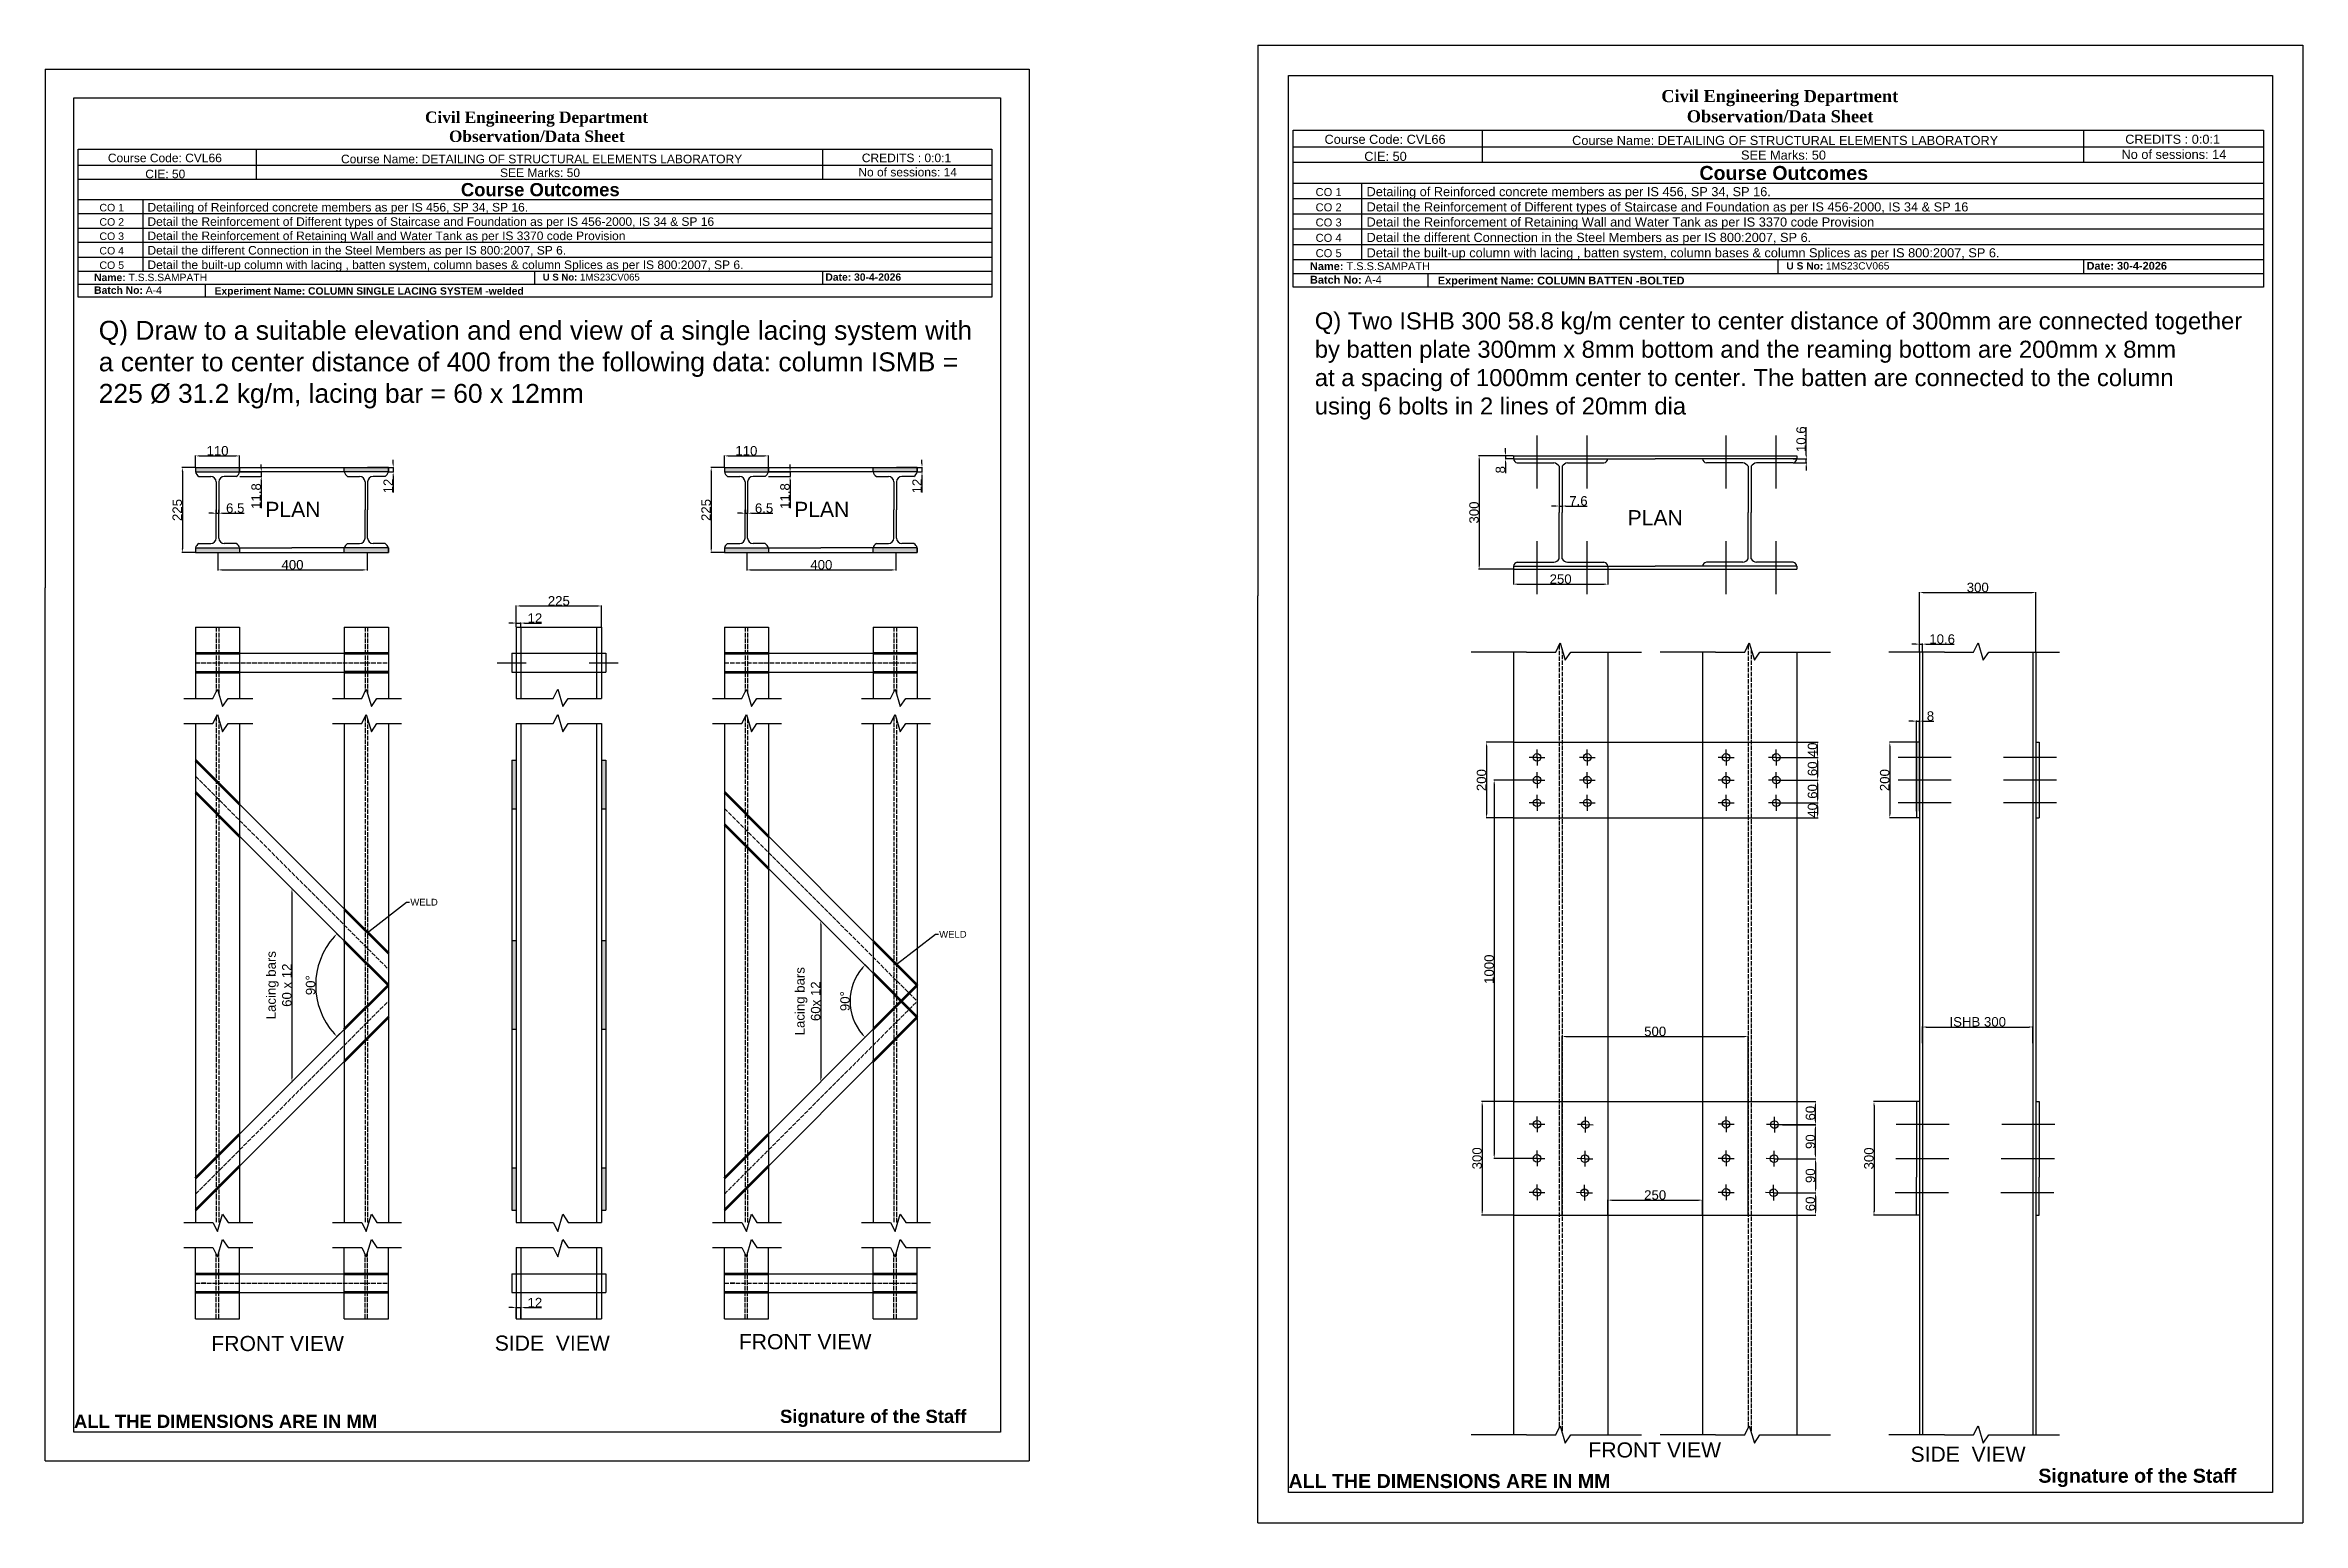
# Model space of a CAD drawing. Header units: millimetres. Extents: x 868 to 41290, y -4185 to 3706.
# Drawn here: x 8560 to 14532, y -284 to 3623 of the extents above; entities that cross this region are included whole.
import ezdxf
from ezdxf import colors
from ezdxf.entities.mleader import LeaderData, LeaderLine
from ezdxf.math import Vec2, Vec3

# ---------------------------------------------------------------- set-up
doc = ezdxf.new("R2010")
doc.units = ezdxf.units.MM
doc.linetypes.add('ACAD_ISO02W100', pattern=[15, 12, -3])
doc.styles.get("Standard").update_dxf_attribs({"font": 'arial.ttf'})
doc.dimstyles.new('ISO-25', dxfattribs={"dimtxt": 25, "dimasz": 10, "dimexe": 1.25, "dimexo": 0.625, "dimtad": 1, "dimdsep": 46, "dimtxsty": 'Standard', "dimcen": 2.5, "dimadec": 0, "dimazin": 0, "dimtfac": 1, "dimtmove": 0, "dimatfit": 3, "dimfxl": 1, "dimarcsym": 0})

msp = doc.modelspace()

# ---------------------------------------------------------------- texts
at = {"attachment_point": 1}
for s, width, gutter_width, heights, insert, char_height in [('\\pxqc;{\\fBookman Old Style|b0|i0|c0|p18;\\H1.16667x;         \\fBookman Old Style|b1|i0|c0|p18;\\H1.14285x;       Civil Engineering Department\\P               Observation/Data Sheet}', 1220.50117, 120.165, [0], (12447.838, 3503.995), 24.032917), ('\\pxqc;{\\fBookman Old Style|b0|i0|c0|p18;\\H1.16667x;         \\fBookman Old Style|b1|i0|c0|p18;\\H1.14285x;       Civil Engineering Department\\P               Observation/Data Sheet}', 1149.24341, 113.149, [0], (9200.558, 3447.134), 22.629779), ('Course Code: CVL66', 1129.05712, 120.577, [0], (11944.009, 3385.764), 24.11549), ('Course Name: DETAILING OF STRUCTURAL ELEMENTS LABORATORY', 1129.05712, 120.577, [0], (12598.924, 3382.807), 24.11549), ('SEE Marks: 50', 1129.05712, 120.577, [0], (13045.622, 3344.059), 24.11549), ('No of sessions: 14', 1129.05712, 120.577, [0], (14051.972, 3345.881), 24.11549), ('CREDITS : 0:0:1', 1129.05712, 120.577, [0], (14061.721, 3385.918), 24.11549), ('Course Code: CVL66', 1063.13823, 113.538, [0], (8726.144, 3335.806), 22.70753), ('CIE: 50', 1063.13823, 113.538, [0], (8825.123, 3293.37), 22.7075), ('Course Name: DETAILING OF STRUCTURAL ELEMENTS LABORATORY', 1063.13823, 113.538, [0], (9342.823, 3333.022), 22.70753), ('SEE Marks: 50', 1063.13823, 113.538, [0], (9763.441, 3296.536), 22.70753), ('No of sessions: 14', 1063.13823, 113.538, [0], (10711.036, 3298.252), 22.70753), ('CREDITS : 0:0:1', 1063.13823, 113.538, [0], (10720.216, 3335.951), 22.70753), ('CIE: 50', 1129.05712, 120.577, [0], (12049.124, 3340.697), 24.1155), ('{\\fArial|b1|i0|c0|p34;Course Outcomes}', 1129.05712, 120.577, [0], (12935.6, 3303.257), 37.07008), ('{\\fArial|b1|i0|c0|p34;Course Outcomes}', 1063.13823, 113.538, [0], (9659.842, 3258.116), 34.90578), ('CO 1', 992.11585, 105.953, [0], (11920.34, 3244.797), 21.1906), ('Detailing of Reinforced concrete members as per IS 456, SP 34, SP 16.', 1129.05712, 120.577, [0], (12055.264, 3247.365), 24.11549), ('CO 1', 934.19215, 99.767, [0], (8703.857, 3203.069), 19.9534), ('CO 2', 934.19215, 99.767, [0], (8703.857, 3165.125), 19.9534), ('Detailing of Reinforced concrete members as per IS 456, SP 34, SP 16.', 1063.13823, 113.538, [0], (8830.904, 3205.487), 22.70753), ('Detail the Reinforcement of Different types of Staircase and Foundation as per IS 456-2000, IS 34 & SP 16', 1837.07869, 113.538, [0], (8830.904, 3167.543), 22.70753), ('CO 2', 992.11585, 105.953, [0], (11920.34, 3204.501), 21.1906), ('CO 3', 992.11585, 105.953, [0], (11920.34, 3164.532), 21.1906), ('Detail the Reinforcement of Different types of Staircase and Foundation as per IS 456-2000, IS 34 & SP 16', 1950.98502, 120.577, [0], (12055.264, 3207.068), 24.115489), ('Detail the Reinforcement of Retaining Wall and Water Tank as per IS 3370 code Provision', 1700.4204, 120.577, [0], (12055.264, 3167.1), 24.11549), ('CO 3', 934.19215, 99.767, [0], (8703.857, 3127.491), 19.9534), ('Detail the Reinforcement of Retaining Wall and Water Tank as per IS 3370 code Provision', 1601.14303, 113.538, [0], (8830.904, 3129.908), 22.70753), ('CO 4', 992.11585, 105.953, [0], (11920.34, 3123.842), 21.1906), ('Detail the different Connection in the Steel Members as per IS 800:2007, SP 6.', 1485.92189, 120.577, [0], (12055.264, 3126.41), 24.11549), ('CO 4', 934.19215, 99.767, [0], (8703.857, 3089.176), 19.9534), ('CO 5', 934.19215, 99.767, [0], (8703.857, 3050.886), 19.9534), ('Detail the different Connection in the Steel Members as per IS 800:2007, SP 6.', 1399.16781, 113.538, [0], (8830.904, 3091.594), 22.70753), ('Detail the built-up column with lacing , batten system, column bases & column Splices as per IS 800:2007, SP 6.', 1885.33825, 113.538, [0], (8830.904, 3053.303), 22.70753), ('{\\fArial|b1|i0|c0|p34;Name: }T.S.S.SAMPATH', 1129.05712, 120.577, [0], (11905.436, 3048.645), 20.75924), ('CO 5', 992.11585, 105.953, [0], (11920.34, 3083.178), 21.1906), ('Detail the built-up column with lacing , batten system, column bases & column Splices as per IS 800:2007, SP 6.', 2002.23688, 120.577, [0], (12055.264, 3085.745), 24.115489), ('{\\fArial|b1|i0|c0|p34;U S No: }1MS23CV065', 1129.05712, 120.577, [0], (13165.642, 3048.723), 19.27644), ('{\\fArial|b1|i0|c0|p34;Date: 30-4-2026}', 1129.05712, 120.577, [0], (13959.444, 3049.552), 20.75924), ('{\\fArial|b1|i0|c0|p34;Name: }T.S.S.SAMPATH', 1063.13823, 113.538, [0], (8689.823, 3018.369), 19.54724), ('{\\fArial|b1|i0|c0|p34;Batch No: }A-4', 1063.13823, 113.538, [0], (8689.823, 2984.65), 19.54724), ('{\\fArial|b1|i0|c0|p34;U S No: }1MS23CV065', 1063.13823, 113.538, [0], (9876.453, 3018.443), 18.151), ('{\\fArial|b1|i0|c0|p34;Date: 30-4-2026}', 1063.13823, 113.538, [0], (10623.91, 3019.223), 19.54724), ('{\\fArial|b1|i0|c0|p34;Batch No: }A-4', 1129.05712, 120.577, [0], (11905.436, 3012.836), 20.75924), ('{\\fArial|b1|i0|c0|p34;Experiment Name: COLUMN BATTEN -BOLTED}', 1129.05712, 120.577, [0], (12243.661, 3010.597), 20.75924), ('{\\fArial|b1|i0|c0|p34;Experiment Name: COLUMN SINGLE LACING SYSTEM -welded}', 1063.13823, 113.538, [0], (9008.302, 2982.543), 19.54724), ('Q) Draw to a suitable elevation and end view of a single lacing system with \\Pa center to center distance of 400 from the following data: column ISMB =\\P225 %%C 31.2 kg/m, lacing bar = 60 x 12mm ', 4765.87054, 3.036, [327.728], (8701.999, 2893.632), 50), ('Q) Two ISHB 300 58.8 kg/m center to center distance of 300mm are connected together\\Pby batten plate 300mm x 8mm bottom and the reaming bottom are 200mm x 8mm \\Pat a spacing of 1000mm center to center. The batten are connected to the column\\Pusing 6 bolts in 2 lines of 20mm dia', 5061.37385, 3.224, [348.048], (11918.366, 2916.174), 45), ('PLAN', 461.5156, 12.5, [0], (9142.54, 2415.214), 40), ('PLAN', 461.5156, 12.5, [0], (10541.217, 2415.214), 40), ('PLAN', 461.5156, 12.5, [0], (12745.537, 2393.166), 40), ('FRONT VIEW', 461.5156, 12.5, [0], (8999.788, 209.805), 40), ('SIDE  VIEW', 461.5156, 12.5, [0], (9749.458, 210.868), 40), ('FRONT VIEW', 461.5156, 12.5, [0], (10394.94, 214.743), 40), ('{\\fArial|b1|i0|c0|p34;ALL THE DIMENSIONS ARE IN MM}', 1063.13823, 113.538, [0], (8636.481, 1.509), 34.90578), ('{\\fArial|b1|i0|c0|p34;Signature of the Staff}', 1063.13823, 113.538, [0], (10503.921, 14.746), 34.90578), ('FRONT VIEW', 461.5156, 12.5, [0], (12642.019, -71.576), 40), ('SIDE  VIEW', 461.5156, 12.5, [0], (13493.955, -82.911), 40), ('{\\fArial|b1|i0|c0|p34;ALL THE DIMENSIONS ARE IN MM}', 1129.05712, 120.577, [0], (11848.786, -155.273), 37.07008), ('{\\fArial|b1|i0|c0|p34;Signature of the Staff}', 1129.05712, 120.577, [0], (13832.015, -141.215), 37.07008)]:
    msp.add_mtext_dynamic_manual_height_columns(s, width=width, gutter_width=gutter_width, heights=heights, dxfattribs=dict(at, insert=insert, char_height=char_height))

# ---------------------------------------------------------------- blocks, each defined once
blk = doc.blocks.new('*D94')
at = {"color": 0, "lineweight": -2, "transparency": 16777216}
for p, q in [((8958, 2506.8), (8958, 2537.9)), ((8968, 2536.6), (9064.5, 2536.6)), ((9074.5, 2506.8), (9074.5, 2537.9))]:
    blk.add_line(p, q, dxfattribs=at)
for points in [[(8968, 2538.3), (8968, 2535), (8958, 2536.6)], [(9064.5, 2538.3), (9064.5, 2535), (9074.5, 2536.6)]]:
    blk.add_solid(points, dxfattribs=at)
at = {"layer": 'Defpoints', "color": 0, "lineweight": -2, "transparency": 16777216}
for p in [(9074.5, 2536.6), (8958, 2506.1), (9074.5, 2506.1)]:
    blk.add_point(p, dxfattribs=at)
at = {"color": 0, "lineweight": -2, "transparency": 16777216, "insert": (9016.2, 2550), "char_height": 25, "attachment_point": 5}
blk.add_mtext('110', dxfattribs=at)
blk = doc.blocks.new('*D95')
at = {"color": 0, "lineweight": -2, "transparency": 16777216}
for p, q in [((8957.4, 2506.1), (8921.9, 2506.1)), ((8923.2, 2496.1), (8923.2, 2291.1)), ((8957.4, 2281.1), (8921.9, 2281.1))]:
    blk.add_line(p, q, dxfattribs=at)
for points in [[(8921.5, 2496.1), (8924.8, 2496.1), (8923.2, 2506.1)], [(8921.5, 2291.1), (8924.8, 2291.1), (8923.2, 2281.1)]]:
    blk.add_solid(points, dxfattribs=at)
at = {"layer": 'Defpoints', "color": 0, "lineweight": -2, "transparency": 16777216}
for p in [(8958, 2506.1), (8923.2, 2281.1), (8958, 2281.1)]:
    blk.add_point(p, dxfattribs=at)
at = {"color": 0, "lineweight": -2, "transparency": 16777216, "insert": (8909.8, 2393.6), "char_height": 25, "attachment_point": 5, "rotation": 90}
blk.add_mtext('225', dxfattribs=at)
blk = doc.blocks.new('*D96')
at = {"color": 0, "lineweight": -2, "transparency": 16777216}
for p, q in [((9013, 2393), (9013, 2383.9)), ((9019.5, 2393), (9019.5, 2383.9)), ((9003, 2385.1), (8993, 2385.1)), ((9013, 2385.1), (9019.5, 2385.1)), ((9029.5, 2385.1), (9086.6, 2385.1))]:
    blk.add_line(p, q, dxfattribs=at)
for points in [[(9003, 2386.8), (9003, 2383.5), (9013, 2385.1)], [(9029.5, 2386.8), (9029.5, 2383.5), (9019.5, 2385.1)]]:
    blk.add_solid(points, dxfattribs=at)
at = {"layer": 'Defpoints', "color": 0, "lineweight": -2, "transparency": 16777216}
for p in [(9013, 2393.6), (9019.5, 2393.6), (9019.5, 2385.1)]:
    blk.add_point(p, dxfattribs=at)
at = {"color": 0, "lineweight": -2, "transparency": 16777216, "insert": (9063, 2398.5), "char_height": 25, "attachment_point": 5}
blk.add_mtext('6.5', dxfattribs=at)
blk = doc.blocks.new('*D97')
at = {"color": 0, "lineweight": -2, "transparency": 16777216}
for p, q in [((9131.8, 2504.1), (9131.8, 2514.1)), ((9075.1, 2494.1), (9133.1, 2494.1)), ((9075.1, 2482.3), (9133.1, 2482.3)), ((9131.8, 2494.1), (9131.8, 2482.3)), ((9131.8, 2472.3), (9131.8, 2398.5))]:
    blk.add_line(p, q, dxfattribs=at)
for points in [[(9130.2, 2504.1), (9133.5, 2504.1), (9131.8, 2494.1)], [(9130.2, 2472.3), (9133.5, 2472.3), (9131.8, 2482.3)]]:
    blk.add_solid(points, dxfattribs=at)
at = {"layer": 'Defpoints', "color": 0, "lineweight": -2, "transparency": 16777216}
for p in [(9074.5, 2494.1), (9074.5, 2482.3), (9131.8, 2482.3)]:
    blk.add_point(p, dxfattribs=at)
at = {"color": 0, "lineweight": -2, "transparency": 16777216, "insert": (9118.4, 2430.4), "char_height": 25, "attachment_point": 5, "rotation": 90}
blk.add_mtext('11.8', dxfattribs=at)
blk = doc.blocks.new('*D98')
at = {"color": 0, "lineweight": -2, "transparency": 16777216}
for p, q in [((9480.8, 2516.1), (9480.8, 2526.1)), ((9468.6, 2506.1), (9482, 2506.1)), ((9468.6, 2494.1), (9482, 2494.1)), ((9480.8, 2506.1), (9480.8, 2494.1)), ((9480.8, 2484.1), (9480.8, 2439.7))]:
    blk.add_line(p, q, dxfattribs=at)
for points in [[(9479.1, 2516.1), (9482.4, 2516.1), (9480.8, 2506.1)], [(9479.1, 2484.1), (9482.4, 2484.1), (9480.8, 2494.1)]]:
    blk.add_solid(points, dxfattribs=at)
at = {"layer": 'Defpoints', "color": 0, "lineweight": -2, "transparency": 16777216}
for p in [(9468, 2506.1), (9468, 2494.1), (9480.8, 2494.1)]:
    blk.add_point(p, dxfattribs=at)
at = {"color": 0, "lineweight": -2, "transparency": 16777216, "insert": (9467.6, 2456.9), "char_height": 25, "attachment_point": 5, "rotation": 90}
blk.add_mtext('12', dxfattribs=at)
blk = doc.blocks.new('*D99')
at = {"color": 0, "lineweight": -2, "transparency": 16777216}
for p, q in [((9017.4, 2280.5), (9017.4, 2234)), ((9411.6, 2280.5), (9411.6, 2234)), ((9027.4, 2235.2), (9401.6, 2235.2))]:
    blk.add_line(p, q, dxfattribs=at)
for points in [[(9027.4, 2236.9), (9027.4, 2233.6), (9017.4, 2235.2)], [(9401.6, 2236.9), (9401.6, 2233.6), (9411.6, 2235.2)]]:
    blk.add_solid(points, dxfattribs=at)
at = {"layer": 'Defpoints', "color": 0, "lineweight": -2, "transparency": 16777216}
for p in [(9017.4, 2281.1), (9411.6, 2281.1), (9411.6, 2235.2)]:
    blk.add_point(p, dxfattribs=at)
at = {"color": 0, "lineweight": -2, "transparency": 16777216, "insert": (9214.5, 2248.6), "char_height": 25, "attachment_point": 5}
blk.add_mtext('400', dxfattribs=at)
blk = doc.blocks.new('*D100')
at = {"color": 0, "lineweight": -2, "transparency": 16777216}
for p, q in [((9213, 1382.2), (9213, 892.2)), ((9213.6, 1392.2), (9214.2, 1392.2)), ((9213.6, 882.2), (9214.2, 882.2))]:
    blk.add_line(p, q, dxfattribs=at)
for points in [[(9211.3, 1382.2), (9214.6, 1382.2), (9213, 1392.2)], [(9211.3, 892.2), (9214.6, 892.2), (9213, 882.2)]]:
    blk.add_solid(points, dxfattribs=at)
at = {"layer": 'Defpoints', "color": 0, "lineweight": -2, "transparency": 16777216}
for p in [(9213, 1392.2), (9213, 882.2), (9213, 882.2)]:
    blk.add_point(p, dxfattribs=at)
at = {"color": 0, "lineweight": -2, "transparency": 16777216, "insert": (9178.8, 1137.2), "char_height": 25, "attachment_point": 5, "rotation": 90}
blk.add_mtext('Lacing bars\\P60 x 12', dxfattribs=at)
blk = doc.blocks.new('*D101')
at = {"color": 0, "lineweight": -2, "transparency": 16777216}
for p, q in [((9351, 1254.2), (9331.2, 1274)), ((9351, 1020.3), (9331.2, 1000.4))]:
    blk.add_line(p, q, dxfattribs=at)
blk.add_arc((9468, 1137.2), 192.2, 137.98138, 222.01862, dxfattribs=at)
for points in [[(9324, 1267), (9326.4, 1264.7), (9332.1, 1273.1)], [(9326.4, 1009.7), (9324, 1007.4), (9332.1, 1001.3)]]:
    blk.add_solid(points, dxfattribs=at)
at = {"layer": 'Defpoints', "color": 0, "lineweight": -2, "transparency": 16777216}
for p in [(9351.5, 1253.7), (9282.3, 1187), (9468, 1137.2), (9468, 1137.2), (9351.5, 1020.7)]:
    blk.add_point(p, dxfattribs=at)
at = {"color": 0, "lineweight": -2, "transparency": 16777216, "insert": (9262.4, 1137.2), "char_height": 25, "attachment_point": 5, "rotation": 90}
blk.add_mtext('90°', dxfattribs=at)
blk = doc.blocks.new('*D102')
at = {"color": 0, "lineweight": -2, "transparency": 16777216}
for p, q in [((9796.4, 284.9), (9786.4, 284.9)), ((9806.4, 255.6), (9806.4, 286.1)), ((9806.4, 284.9), (9818.4, 284.9)), ((9818.4, 255.6), (9818.4, 286.1)), ((9828.4, 284.9), (9872.8, 284.9))]:
    blk.add_line(p, q, dxfattribs=at)
for points in [[(9796.4, 286.5), (9796.4, 283.2), (9806.4, 284.9)], [(9828.4, 286.5), (9828.4, 283.2), (9818.4, 284.9)]]:
    blk.add_solid(points, dxfattribs=at)
at = {"layer": 'Defpoints', "color": 0, "lineweight": -2, "transparency": 16777216}
for p in [(9806.4, 255), (9818.4, 284.9), (9818.4, 255)]:
    blk.add_point(p, dxfattribs=at)
at = {"color": 0, "lineweight": -2, "transparency": 16777216, "insert": (9855.6, 298), "char_height": 25, "attachment_point": 5}
blk.add_mtext('12', dxfattribs=at)
blk = doc.blocks.new('*D103')
at = {"color": 0, "lineweight": -2, "transparency": 16777216}
for p, q in [((9796.4, 2094.6), (9786.4, 2094.6)), ((9806.4, 2084.5), (9806.4, 2095.9)), ((9806.4, 2094.6), (9818.4, 2094.6)), ((9818.4, 2084.5), (9818.4, 2095.9)), ((9828.4, 2094.6), (9872.8, 2094.6))]:
    blk.add_line(p, q, dxfattribs=at)
for points in [[(9796.4, 2096.3), (9796.4, 2093), (9806.4, 2094.6)], [(9828.4, 2096.3), (9828.4, 2093), (9818.4, 2094.6)]]:
    blk.add_solid(points, dxfattribs=at)
at = {"layer": 'Defpoints', "color": 0, "lineweight": -2, "transparency": 16777216}
for p in [(9818.4, 2094.6), (9806.4, 2083.9), (9818.4, 2083.9)]:
    blk.add_point(p, dxfattribs=at)
at = {"color": 0, "lineweight": -2, "transparency": 16777216, "insert": (9855.6, 2107.8), "char_height": 25, "attachment_point": 5}
blk.add_mtext('12', dxfattribs=at)
blk = doc.blocks.new('*D104')
at = {"color": 0, "lineweight": -2, "transparency": 16777216}
for p, q in [((9806.4, 2084.5), (9806.4, 2141.1)), ((9816.4, 2139.8), (10021.4, 2139.8)), ((10031.4, 2084.5), (10031.4, 2141.1))]:
    blk.add_line(p, q, dxfattribs=at)
for points in [[(9816.4, 2141.5), (9816.4, 2138.2), (9806.4, 2139.8)], [(10021.4, 2141.5), (10021.4, 2138.2), (10031.4, 2139.8)]]:
    blk.add_solid(points, dxfattribs=at)
at = {"layer": 'Defpoints', "color": 0, "lineweight": -2, "transparency": 16777216}
for p in [(10031.4, 2139.8), (9806.4, 2083.9), (10031.4, 2083.9)]:
    blk.add_point(p, dxfattribs=at)
at = {"color": 0, "lineweight": -2, "transparency": 16777216, "insert": (9918.9, 2153.2), "char_height": 25, "attachment_point": 5}
blk.add_mtext('225', dxfattribs=at)
blk = doc.blocks.new('*D105')
at = {"color": 0, "lineweight": -2, "transparency": 16777216}
for p, q in [((10749.7, 1169.9), (10728.2, 1191.5)), ((10749.7, 1020.3), (10727.9, 998.5))]:
    blk.add_line(p, q, dxfattribs=at)
blk.add_arc((10824.3, 1094.9), 135.1, 139.09556, 220.75709, dxfattribs=at)
for points in [[(10721, 1184.5), (10723.5, 1182.2), (10729.1, 1190.6)], [(10723.2, 1007.8), (10720.8, 1005.6), (10728.8, 999.4)]]:
    blk.add_solid(points, dxfattribs=at)
at = {"layer": 'Defpoints', "color": 0, "lineweight": -2, "transparency": 16777216}
for p in [(10750.2, 1169.5), (10866.7, 1137.2), (10693.9, 1130.1), (10750.2, 1020.7), (10866.7, 1052.4)]:
    blk.add_point(p, dxfattribs=at)
at = {"color": 0, "lineweight": -2, "transparency": 16777216, "insert": (10675.9, 1095.1), "char_height": 25, "attachment_point": 5, "rotation": 89.92633}
blk.add_mtext('90°', dxfattribs=at)
blk = doc.blocks.new('*D106')
at = {"color": 0, "lineweight": -2, "transparency": 16777216}
for p, q in [((10611.7, 1297.4), (10611.7, 892.2)), ((10612.3, 1307.4), (10612.9, 1307.4)), ((10612.3, 882.2), (10612.9, 882.2))]:
    blk.add_line(p, q, dxfattribs=at)
for points in [[(10610, 1297.4), (10613.3, 1297.4), (10611.7, 1307.4)], [(10610, 892.2), (10613.3, 892.2), (10611.7, 882.2)]]:
    blk.add_solid(points, dxfattribs=at)
at = {"layer": 'Defpoints', "color": 0, "lineweight": -2, "transparency": 16777216}
for p in [(10611.7, 1307.4), (10611.7, 882.2), (10611.7, 882.2)]:
    blk.add_point(p, dxfattribs=at)
at = {"color": 0, "lineweight": -2, "transparency": 16777216, "insert": (10577.4, 1094.8), "char_height": 25, "attachment_point": 5, "rotation": 90}
blk.add_mtext('Lacing bars\\P60x 12', dxfattribs=at)
blk = doc.blocks.new('*D107')
at = {"color": 0, "lineweight": -2, "transparency": 16777216}
for p, q in [((10356.7, 2506.8), (10356.7, 2537.9)), ((10366.7, 2536.6), (10463.2, 2536.6)), ((10473.2, 2506.8), (10473.2, 2537.9))]:
    blk.add_line(p, q, dxfattribs=at)
for points in [[(10366.7, 2538.3), (10366.7, 2535), (10356.7, 2536.6)], [(10463.2, 2538.3), (10463.2, 2535), (10473.2, 2536.6)]]:
    blk.add_solid(points, dxfattribs=at)
at = {"layer": 'Defpoints', "color": 0, "lineweight": -2, "transparency": 16777216}
for p in [(10473.2, 2536.6), (10356.7, 2506.1), (10473.2, 2506.1)]:
    blk.add_point(p, dxfattribs=at)
at = {"color": 0, "lineweight": -2, "transparency": 16777216, "insert": (10414.9, 2550), "char_height": 25, "attachment_point": 5}
blk.add_mtext('110', dxfattribs=at)
blk = doc.blocks.new('*D108')
at = {"color": 0, "lineweight": -2, "transparency": 16777216}
for p, q in [((10356, 2506.1), (10320.6, 2506.1)), ((10321.8, 2496.1), (10321.8, 2291.1)), ((10356, 2281.1), (10320.6, 2281.1))]:
    blk.add_line(p, q, dxfattribs=at)
for points in [[(10320.2, 2496.1), (10323.5, 2496.1), (10321.8, 2506.1)], [(10320.2, 2291.1), (10323.5, 2291.1), (10321.8, 2281.1)]]:
    blk.add_solid(points, dxfattribs=at)
at = {"layer": 'Defpoints', "color": 0, "lineweight": -2, "transparency": 16777216}
for p in [(10356.7, 2506.1), (10321.8, 2281.1), (10356.7, 2281.1)]:
    blk.add_point(p, dxfattribs=at)
at = {"color": 0, "lineweight": -2, "transparency": 16777216, "insert": (10308.4, 2393.6), "char_height": 25, "attachment_point": 5, "rotation": 90}
blk.add_mtext('225', dxfattribs=at)
blk = doc.blocks.new('*D109')
at = {"color": 0, "lineweight": -2, "transparency": 16777216}
for p, q in [((10411.7, 2393), (10411.7, 2383.9)), ((10418.2, 2393), (10418.2, 2383.9)), ((10401.7, 2385.1), (10391.7, 2385.1)), ((10411.7, 2385.1), (10418.2, 2385.1)), ((10428.2, 2385.1), (10485.2, 2385.1))]:
    blk.add_line(p, q, dxfattribs=at)
for points in [[(10401.7, 2386.8), (10401.7, 2383.5), (10411.7, 2385.1)], [(10428.2, 2386.8), (10428.2, 2383.5), (10418.2, 2385.1)]]:
    blk.add_solid(points, dxfattribs=at)
at = {"layer": 'Defpoints', "color": 0, "lineweight": -2, "transparency": 16777216}
for p in [(10411.7, 2393.6), (10418.2, 2393.6), (10418.2, 2385.1)]:
    blk.add_point(p, dxfattribs=at)
at = {"color": 0, "lineweight": -2, "transparency": 16777216, "insert": (10461.7, 2398.5), "char_height": 25, "attachment_point": 5}
blk.add_mtext('6.5', dxfattribs=at)
blk = doc.blocks.new('*D110')
at = {"color": 0, "lineweight": -2, "transparency": 16777216}
for p, q in [((10530.5, 2504.1), (10530.5, 2514.1)), ((10473.8, 2494.1), (10531.8, 2494.1)), ((10473.8, 2482.3), (10531.8, 2482.3)), ((10530.5, 2494.1), (10530.5, 2482.3)), ((10530.5, 2472.3), (10530.5, 2398.5))]:
    blk.add_line(p, q, dxfattribs=at)
for points in [[(10528.8, 2504.1), (10532.2, 2504.1), (10530.5, 2494.1)], [(10528.8, 2472.3), (10532.2, 2472.3), (10530.5, 2482.3)]]:
    blk.add_solid(points, dxfattribs=at)
at = {"layer": 'Defpoints', "color": 0, "lineweight": -2, "transparency": 16777216}
for p in [(10473.2, 2494.1), (10473.2, 2482.3), (10530.5, 2482.3)]:
    blk.add_point(p, dxfattribs=at)
at = {"color": 0, "lineweight": -2, "transparency": 16777216, "insert": (10517.1, 2430.4), "char_height": 25, "attachment_point": 5, "rotation": 90}
blk.add_mtext('11.8', dxfattribs=at)
blk = doc.blocks.new('*D111')
at = {"color": 0, "lineweight": -2, "transparency": 16777216}
for p, q in [((10879.4, 2516.1), (10879.4, 2526.1)), ((10867.3, 2506.1), (10880.7, 2506.1)), ((10867.3, 2494.1), (10880.7, 2494.1)), ((10879.4, 2506.1), (10879.4, 2494.1)), ((10879.4, 2484.1), (10879.4, 2439.7))]:
    blk.add_line(p, q, dxfattribs=at)
for points in [[(10877.8, 2516.1), (10881.1, 2516.1), (10879.4, 2506.1)], [(10877.8, 2484.1), (10881.1, 2484.1), (10879.4, 2494.1)]]:
    blk.add_solid(points, dxfattribs=at)
at = {"layer": 'Defpoints', "color": 0, "lineweight": -2, "transparency": 16777216}
for p in [(10866.7, 2506.1), (10866.7, 2494.1), (10879.4, 2494.1)]:
    blk.add_point(p, dxfattribs=at)
at = {"color": 0, "lineweight": -2, "transparency": 16777216, "insert": (10866.3, 2456.9), "char_height": 25, "attachment_point": 5, "rotation": 90}
blk.add_mtext('12', dxfattribs=at)
blk = doc.blocks.new('*D112')
at = {"color": 0, "lineweight": -2, "transparency": 16777216}
for p, q in [((10416.1, 2280.5), (10416.1, 2234)), ((10810.3, 2280.5), (10810.3, 2234)), ((10426.1, 2235.2), (10800.3, 2235.2))]:
    blk.add_line(p, q, dxfattribs=at)
for points in [[(10426.1, 2236.9), (10426.1, 2233.6), (10416.1, 2235.2)], [(10800.3, 2236.9), (10800.3, 2233.6), (10810.3, 2235.2)]]:
    blk.add_solid(points, dxfattribs=at)
at = {"layer": 'Defpoints', "color": 0, "lineweight": -2, "transparency": 16777216}
for p in [(10416.1, 2281.1), (10810.3, 2281.1), (10810.3, 2235.2)]:
    blk.add_point(p, dxfattribs=at)
at = {"color": 0, "lineweight": -2, "transparency": 16777216, "insert": (10613.2, 2248.6), "char_height": 25, "attachment_point": 5}
blk.add_mtext('400', dxfattribs=at)
blk = doc.blocks.new('*D113')
at = {"color": 0, "lineweight": -2, "transparency": 16777216}
for p, q in [((12442.9, 2536.9), (12421.5, 2536.9)), ((12442.9, 2528.9), (12421.5, 2528.9)), ((12422.7, 2546.9), (12422.7, 2556.9)), ((12422.7, 2536.9), (12422.7, 2528.9)), ((12422.7, 2518.9), (12422.7, 2491.2))]:
    blk.add_line(p, q, dxfattribs=at)
for points in [[(12421.1, 2546.9), (12424.4, 2546.9), (12422.7, 2536.9)], [(12421.1, 2518.9), (12424.4, 2518.9), (12422.7, 2528.9)]]:
    blk.add_solid(points, dxfattribs=at)
at = {"layer": 'Defpoints', "color": 0, "lineweight": -2, "transparency": 16777216}
for p in [(12422.7, 2528.9), (12443.5, 2536.9), (12443.5, 2528.9)]:
    blk.add_point(p, dxfattribs=at)
at = {"color": 0, "lineweight": -2, "transparency": 16777216, "insert": (12409.3, 2500), "char_height": 25, "attachment_point": 5, "rotation": 90}
blk.add_mtext('8', dxfattribs=at)
blk = doc.blocks.new('*D114')
at = {"color": 0, "lineweight": -2, "transparency": 16777216}
for p, q in [((12442.9, 2536.9), (12351.7, 2536.9)), ((12353, 2526.9), (12353, 2246.9)), ((12442.9, 2236.9), (12351.7, 2236.9))]:
    blk.add_line(p, q, dxfattribs=at)
for points in [[(12351.3, 2526.9), (12354.7, 2526.9), (12353, 2536.9)], [(12351.3, 2246.9), (12354.7, 2246.9), (12353, 2236.9)]]:
    blk.add_solid(points, dxfattribs=at)
at = {"layer": 'Defpoints', "color": 0, "lineweight": -2, "transparency": 16777216}
for p in [(12443.5, 2536.9), (12353, 2236.9), (12443.5, 2236.9)]:
    blk.add_point(p, dxfattribs=at)
at = {"color": 0, "lineweight": -2, "transparency": 16777216, "insert": (12339.6, 2386.9), "char_height": 25, "attachment_point": 5, "rotation": 90}
blk.add_mtext('300', dxfattribs=at)
blk = doc.blocks.new('*D115')
at = {"color": 0, "lineweight": -2, "transparency": 16777216}
for p, q in [((12564.7, 2508.6), (12564.7, 2402.8)), ((12572.3, 2508.6), (12572.3, 2402.8)), ((12554.7, 2404.1), (12544.7, 2404.1)), ((12564.7, 2404.1), (12572.3, 2404.1)), ((12582.3, 2404.1), (12638.9, 2404.1))]:
    blk.add_line(p, q, dxfattribs=at)
for points in [[(12554.7, 2405.7), (12554.7, 2402.4), (12564.7, 2404.1)], [(12582.3, 2405.7), (12582.3, 2402.4), (12572.3, 2404.1)]]:
    blk.add_solid(points, dxfattribs=at)
at = {"layer": 'Defpoints', "color": 0, "lineweight": -2, "transparency": 16777216}
for p in [(12564.7, 2509.2), (12572.3, 2509.2), (12572.3, 2404.1)]:
    blk.add_point(p, dxfattribs=at)
at = {"color": 0, "lineweight": -2, "transparency": 16777216, "insert": (12615.6, 2417.5), "char_height": 25, "attachment_point": 5}
blk.add_mtext('7.6', dxfattribs=at)
blk = doc.blocks.new('*D116')
at = {"color": 0, "lineweight": -2, "transparency": 16777216}
for p, q in [((12443.5, 2244.3), (12443.5, 2196.3)), ((12693.5, 2244.3), (12693.5, 2196.3)), ((12453.5, 2197.5), (12683.5, 2197.5))]:
    blk.add_line(p, q, dxfattribs=at)
for points in [[(12453.5, 2199.2), (12453.5, 2195.8), (12443.5, 2197.5)], [(12683.5, 2199.2), (12683.5, 2195.8), (12693.5, 2197.5)]]:
    blk.add_solid(points, dxfattribs=at)
at = {"layer": 'Defpoints', "color": 0, "lineweight": -2, "transparency": 16777216}
for p in [(12443.5, 2244.9), (12693.5, 2244.9), (12693.5, 2197.5)]:
    blk.add_point(p, dxfattribs=at)
at = {"color": 0, "lineweight": -2, "transparency": 16777216, "insert": (12568.5, 2210.9), "char_height": 25, "attachment_point": 5}
blk.add_mtext('250', dxfattribs=at)
blk = doc.blocks.new('*D117')
at = {"color": 0, "lineweight": -2, "transparency": 16777216}
for p, q in [((13218.1, 2538.9), (13218.1, 2612.7)), ((13183.7, 2528.9), (13219.4, 2528.9)), ((13183.7, 2518.3), (13219.4, 2518.3)), ((13218.1, 2518.3), (13218.1, 2528.9)), ((13218.1, 2508.3), (13218.1, 2498.3))]:
    blk.add_line(p, q, dxfattribs=at)
for points in [[(13216.5, 2538.9), (13219.8, 2538.9), (13218.1, 2528.9)], [(13216.5, 2508.3), (13219.8, 2508.3), (13218.1, 2518.3)]]:
    blk.add_solid(points, dxfattribs=at)
at = {"layer": 'Defpoints', "color": 0, "lineweight": -2, "transparency": 16777216}
for p in [(13183.1, 2528.9), (13183.1, 2518.3), (13218.1, 2528.9)]:
    blk.add_point(p, dxfattribs=at)
at = {"color": 0, "lineweight": -2, "transparency": 16777216, "insert": (13204.7, 2580.8), "char_height": 25, "attachment_point": 5, "rotation": 90}
blk.add_mtext('10.6', dxfattribs=at)
blk = doc.blocks.new('*D120')
at = {"color": 0, "lineweight": -2, "transparency": 16777216}
for p, q in [((12442.9, 1779.4), (12371.4, 1779.4)), ((12372.7, 1769.4), (12372.7, 1589.4)), ((12442.9, 1579.4), (12371.4, 1579.4))]:
    blk.add_line(p, q, dxfattribs=at)
for points in [[(12371, 1769.4), (12374.3, 1769.4), (12372.7, 1779.4)], [(12371, 1589.4), (12374.3, 1589.4), (12372.7, 1579.4)]]:
    blk.add_solid(points, dxfattribs=at)
at = {"layer": 'Defpoints', "color": 0, "lineweight": -2, "transparency": 16777216}
for p in [(12443.5, 1779.4), (12372.7, 1579.4), (12443.5, 1579.4)]:
    blk.add_point(p, dxfattribs=at)
at = {"color": 0, "lineweight": -2, "transparency": 16777216, "insert": (12359.3, 1679.4), "char_height": 25, "attachment_point": 5, "rotation": 90}
blk.add_mtext('200', dxfattribs=at)
blk = doc.blocks.new('*D121')
at = {"color": 0, "lineweight": -2, "transparency": 16777216}
for p, q in [((12484.7, 1679.4), (12391.5, 1679.4)), ((12392.8, 1669.4), (12392.8, 689.4)), ((12484.7, 679.4), (12391.5, 679.4))]:
    blk.add_line(p, q, dxfattribs=at)
for points in [[(12391.1, 1669.4), (12394.5, 1669.4), (12392.8, 1679.4)], [(12391.1, 689.4), (12394.5, 689.4), (12392.8, 679.4)]]:
    blk.add_solid(points, dxfattribs=at)
at = {"layer": 'Defpoints', "color": 0, "lineweight": -2, "transparency": 16777216}
for p in [(12485.3, 1679.4), (12392.8, 679.4), (12485.3, 679.4)]:
    blk.add_point(p, dxfattribs=at)
at = {"color": 0, "lineweight": -2, "transparency": 16777216, "insert": (12379.4, 1179.4), "char_height": 25, "attachment_point": 5, "rotation": 90}
blk.add_mtext('1000', dxfattribs=at)
blk = doc.blocks.new('*D122')
at = {"color": 0, "lineweight": -2, "transparency": 16777216}
for p, q in [((12442.9, 829.4), (12359.6, 829.4)), ((12360.9, 819.4), (12360.9, 539.4)), ((12442.9, 529.4), (12359.6, 529.4))]:
    blk.add_line(p, q, dxfattribs=at)
for points in [[(12359.2, 819.4), (12362.6, 819.4), (12360.9, 829.4)], [(12359.2, 539.4), (12362.6, 539.4), (12360.9, 529.4)]]:
    blk.add_solid(points, dxfattribs=at)
at = {"layer": 'Defpoints', "color": 0, "lineweight": -2, "transparency": 16777216}
for p in [(12443.5, 829.4), (12360.9, 529.4), (12443.5, 529.4)]:
    blk.add_point(p, dxfattribs=at)
at = {"color": 0, "lineweight": -2, "transparency": 16777216, "insert": (12347.5, 679.4), "char_height": 25, "attachment_point": 5, "rotation": 90}
blk.add_mtext('300', dxfattribs=at)
blk = doc.blocks.new('*D123')
at = {"color": 0, "lineweight": -2, "transparency": 16777216}
for p, q in [((12693.5, 530), (12693.5, 570.1)), ((12703.5, 568.9), (12933.5, 568.9)), ((12943.5, 530), (12943.5, 570.1))]:
    blk.add_line(p, q, dxfattribs=at)
for points in [[(12703.5, 570.5), (12703.5, 567.2), (12693.5, 568.9)], [(12933.5, 570.5), (12933.5, 567.2), (12943.5, 568.9)]]:
    blk.add_solid(points, dxfattribs=at)
at = {"layer": 'Defpoints', "color": 0, "lineweight": -2, "transparency": 16777216}
for p in [(12943.5, 568.9), (12693.5, 529.4), (12943.5, 529.4)]:
    blk.add_point(p, dxfattribs=at)
at = {"color": 0, "lineweight": -2, "transparency": 16777216, "insert": (12818.5, 582.3), "char_height": 25, "attachment_point": 5}
blk.add_mtext('250', dxfattribs=at)
blk = doc.blocks.new('*D124')
at = {"color": 0, "lineweight": -2, "transparency": 16777216}
for p, q in [((12572.3, 529.6), (12572.3, 1002.7)), ((12582.3, 1001.5), (13054.7, 1001.5)), ((13064.7, 529.6), (13064.7, 1002.7))]:
    blk.add_line(p, q, dxfattribs=at)
for points in [[(12582.3, 1003.2), (12582.3, 999.8), (12572.3, 1001.5)], [(13054.7, 1003.2), (13054.7, 999.8), (13064.7, 1001.5)]]:
    blk.add_solid(points, dxfattribs=at)
at = {"layer": 'Defpoints', "color": 0, "lineweight": -2, "transparency": 16777216}
for p in [(13064.7, 1001.5), (12572.3, 529), (13064.7, 529)]:
    blk.add_point(p, dxfattribs=at)
at = {"color": 0, "lineweight": -2, "transparency": 16777216, "insert": (12818.5, 1014.9), "char_height": 25, "attachment_point": 5}
blk.add_mtext('500', dxfattribs=at)
blk = doc.blocks.new('*D126')
at = {"color": 0, "lineweight": -2, "transparency": 16777216}
for p, q in [((13155.6, 829.4), (13243.8, 829.4)), ((13242.6, 778.2), (13242.6, 819.4)), ((13155.6, 768.2), (13243.8, 768.2))]:
    blk.add_line(p, q, dxfattribs=at)
for points in [[(13240.9, 819.4), (13244.2, 819.4), (13242.6, 829.4)], [(13240.9, 778.2), (13244.2, 778.2), (13242.6, 768.2)]]:
    blk.add_solid(points, dxfattribs=at)
at = {"layer": 'Defpoints', "color": 0, "lineweight": -2, "transparency": 16777216}
for p in [(13155, 829.4), (13242.6, 829.4), (13155, 768.2)]:
    blk.add_point(p, dxfattribs=at)
at = {"color": 0, "lineweight": -2, "transparency": 16777216, "insert": (13229.2, 798.8), "char_height": 25, "attachment_point": 5, "rotation": 90}
blk.add_mtext('60', dxfattribs=at)
blk = doc.blocks.new('*D127')
at = {"color": 0, "lineweight": -2, "transparency": 16777216}
for p, q in [((13134.7, 768.5), (13243.8, 768.5)), ((13242.6, 688.5), (13242.6, 758.5)), ((13133.5, 678.5), (13243.8, 678.5))]:
    blk.add_line(p, q, dxfattribs=at)
for points in [[(13240.9, 758.5), (13244.2, 758.5), (13242.6, 768.5)], [(13240.9, 688.5), (13244.2, 688.5), (13242.6, 678.5)]]:
    blk.add_solid(points, dxfattribs=at)
at = {"layer": 'Defpoints', "color": 0, "lineweight": -2, "transparency": 16777216}
for p in [(13134.1, 768.5), (13242.6, 768.5), (13132.9, 678.5)]:
    blk.add_point(p, dxfattribs=at)
at = {"color": 0, "lineweight": -2, "transparency": 16777216, "insert": (13229.2, 723.5), "char_height": 25, "attachment_point": 5, "rotation": 90}
blk.add_mtext('90', dxfattribs=at)
blk = doc.blocks.new('*D128')
at = {"color": 0, "lineweight": -2, "transparency": 16777216}
for p, q in [((13133.5, 678.5), (13243.8, 678.5)), ((13242.6, 668.5), (13242.6, 598.5)), ((13132.3, 588.5), (13243.8, 588.5))]:
    blk.add_line(p, q, dxfattribs=at)
for points in [[(13240.9, 668.5), (13244.2, 668.5), (13242.6, 678.5)], [(13240.9, 598.5), (13244.2, 598.5), (13242.6, 588.5)]]:
    blk.add_solid(points, dxfattribs=at)
at = {"layer": 'Defpoints', "color": 0, "lineweight": -2, "transparency": 16777216}
for p in [(13132.9, 678.5), (13131.6, 588.5), (13242.6, 588.5)]:
    blk.add_point(p, dxfattribs=at)
at = {"color": 0, "lineweight": -2, "transparency": 16777216, "insert": (13229.2, 633.5), "char_height": 25, "attachment_point": 5, "rotation": 90}
blk.add_mtext('90', dxfattribs=at)
blk = doc.blocks.new('*D129')
at = {"color": 0, "lineweight": -2, "transparency": 16777216}
for p, q in [((13132.3, 588.5), (13243.8, 588.5)), ((13242.6, 578.5), (13242.6, 539.4)), ((13132.3, 529.4), (13243.8, 529.4))]:
    blk.add_line(p, q, dxfattribs=at)
for points in [[(13240.9, 578.5), (13244.2, 578.5), (13242.6, 588.5)], [(13240.9, 539.4), (13244.2, 539.4), (13242.6, 529.4)]]:
    blk.add_solid(points, dxfattribs=at)
at = {"layer": 'Defpoints', "color": 0, "lineweight": -2, "transparency": 16777216}
for p in [(13131.6, 588.5), (13131.6, 529.4), (13242.6, 529.4)]:
    blk.add_point(p, dxfattribs=at)
at = {"color": 0, "lineweight": -2, "transparency": 16777216, "insert": (13229.2, 558.9), "char_height": 25, "attachment_point": 5, "rotation": 90}
blk.add_mtext('60', dxfattribs=at)
blk = doc.blocks.new('*D130')
at = {"color": 0, "lineweight": -2, "transparency": 16777216}
for p, q in [((13139.5, 1779.4), (13249.3, 1779.4)), ((13139.5, 1739.4), (13249.3, 1739.4)), ((13248.1, 1749.4), (13248.1, 1769.4))]:
    blk.add_line(p, q, dxfattribs=at)
for points in [[(13246.4, 1769.4), (13249.7, 1769.4), (13248.1, 1779.4)], [(13246.4, 1749.4), (13249.7, 1749.4), (13248.1, 1739.4)]]:
    blk.add_solid(points, dxfattribs=at)
at = {"layer": 'Defpoints', "color": 0, "lineweight": -2, "transparency": 16777216}
for p in [(13138.9, 1779.4), (13138.9, 1739.4), (13248.1, 1779.4)]:
    blk.add_point(p, dxfattribs=at)
at = {"color": 0, "lineweight": -2, "transparency": 16777216, "insert": (13234.7, 1759.4), "char_height": 25, "attachment_point": 5, "rotation": 90}
blk.add_mtext('40', dxfattribs=at)
blk = doc.blocks.new('*D131')
at = {"color": 0, "lineweight": -2, "transparency": 16777216}
for p, q in [((13139.5, 1739.4), (13249.3, 1739.4)), ((13139.5, 1679.4), (13249.3, 1679.4)), ((13248.1, 1729.4), (13248.1, 1689.4))]:
    blk.add_line(p, q, dxfattribs=at)
for points in [[(13246.4, 1729.4), (13249.7, 1729.4), (13248.1, 1739.4)], [(13246.4, 1689.4), (13249.7, 1689.4), (13248.1, 1679.4)]]:
    blk.add_solid(points, dxfattribs=at)
at = {"layer": 'Defpoints', "color": 0, "lineweight": -2, "transparency": 16777216}
for p in [(13138.9, 1739.4), (13138.9, 1679.4), (13248.1, 1679.4)]:
    blk.add_point(p, dxfattribs=at)
at = {"color": 0, "lineweight": -2, "transparency": 16777216, "insert": (13234.7, 1709.4), "char_height": 25, "attachment_point": 5, "rotation": 90}
blk.add_mtext('60', dxfattribs=at)
blk = doc.blocks.new('*D132')
at = {"color": 0, "lineweight": -2, "transparency": 16777216}
for p, q in [((13139.5, 1679.4), (13249.3, 1679.4)), ((13139.5, 1619.4), (13249.3, 1619.4)), ((13248.1, 1669.4), (13248.1, 1629.4))]:
    blk.add_line(p, q, dxfattribs=at)
for points in [[(13246.4, 1669.4), (13249.7, 1669.4), (13248.1, 1679.4)], [(13246.4, 1629.4), (13249.7, 1629.4), (13248.1, 1619.4)]]:
    blk.add_solid(points, dxfattribs=at)
at = {"layer": 'Defpoints', "color": 0, "lineweight": -2, "transparency": 16777216}
for p in [(13138.9, 1679.4), (13138.9, 1619.4), (13248.1, 1619.4)]:
    blk.add_point(p, dxfattribs=at)
at = {"color": 0, "lineweight": -2, "transparency": 16777216, "insert": (13234.7, 1649.4), "char_height": 25, "attachment_point": 5, "rotation": 90}
blk.add_mtext('60', dxfattribs=at)
blk = doc.blocks.new('*D133')
at = {"color": 0, "lineweight": -2, "transparency": 16777216}
for p, q in [((13139.5, 1619.4), (13249.3, 1619.4)), ((13139.5, 1579.4), (13249.3, 1579.4)), ((13248.1, 1609.4), (13248.1, 1589.4))]:
    blk.add_line(p, q, dxfattribs=at)
for points in [[(13246.4, 1609.4), (13249.7, 1609.4), (13248.1, 1619.4)], [(13246.4, 1589.4), (13249.7, 1589.4), (13248.1, 1579.4)]]:
    blk.add_solid(points, dxfattribs=at)
at = {"layer": 'Defpoints', "color": 0, "lineweight": -2, "transparency": 16777216}
for p in [(13138.9, 1619.4), (13138.9, 1579.4), (13248.1, 1579.4)]:
    blk.add_point(p, dxfattribs=at)
at = {"color": 0, "lineweight": -2, "transparency": 16777216, "insert": (13234.7, 1599.4), "char_height": 25, "attachment_point": 5, "rotation": 90}
blk.add_mtext('40', dxfattribs=at)
blk = doc.blocks.new('*D134')
at = {"color": 0, "lineweight": -2, "transparency": 16777216}
for p, q in [((13517.7, 2018.6), (13517.7, 2176.5)), ((13527.7, 2175.3), (13815.7, 2175.3)), ((13825.7, 2018.6), (13825.7, 2176.5))]:
    blk.add_line(p, q, dxfattribs=at)
for points in [[(13527.7, 2176.9), (13527.7, 2173.6), (13517.7, 2175.3)], [(13815.7, 2176.9), (13815.7, 2173.6), (13825.7, 2175.3)]]:
    blk.add_solid(points, dxfattribs=at)
at = {"layer": 'Defpoints', "color": 0, "lineweight": -2, "transparency": 16777216}
for p in [(13825.7, 2175.3), (13517.7, 2018), (13825.7, 2018)]:
    blk.add_point(p, dxfattribs=at)
at = {"color": 0, "lineweight": -2, "transparency": 16777216, "insert": (13671.7, 2188.7), "char_height": 25, "attachment_point": 5}
blk.add_mtext('300', dxfattribs=at)
blk = doc.blocks.new('*D135')
at = {"color": 0, "lineweight": -2, "transparency": 16777216}
for p, q in [((13507.7, 2038.9), (13497.7, 2038.9)), ((13517.7, 2018.6), (13517.7, 2040.2)), ((13517.7, 2038.9), (13525.7, 2038.9)), ((13525.7, 2018.6), (13525.7, 2040.2)), ((13535.7, 2038.9), (13609.6, 2038.9))]:
    blk.add_line(p, q, dxfattribs=at)
for points in [[(13507.7, 2040.6), (13507.7, 2037.2), (13517.7, 2038.9)], [(13535.7, 2040.6), (13535.7, 2037.2), (13525.7, 2038.9)]]:
    blk.add_solid(points, dxfattribs=at)
at = {"layer": 'Defpoints', "color": 0, "lineweight": -2, "transparency": 16777216}
for p in [(13525.7, 2038.9), (13517.7, 2018), (13525.7, 2018)]:
    blk.add_point(p, dxfattribs=at)
at = {"color": 0, "lineweight": -2, "transparency": 16777216, "insert": (13577.6, 2052.3), "char_height": 25, "attachment_point": 5}
blk.add_mtext('10.6', dxfattribs=at)
blk = doc.blocks.new('*D136')
at = {"color": 0, "lineweight": -2, "transparency": 16777216}
for p, q in [((13499.7, 1835.4), (13489.7, 1835.4)), ((13509.7, 1597.3), (13509.7, 1836.6)), ((13509.7, 1835.4), (13517.7, 1835.4)), ((13517.7, 1597.3), (13517.7, 1836.6)), ((13527.7, 1835.4), (13555.5, 1835.4))]:
    blk.add_line(p, q, dxfattribs=at)
for points in [[(13499.7, 1837), (13499.7, 1833.7), (13509.7, 1835.4)], [(13527.7, 1837), (13527.7, 1833.7), (13517.7, 1835.4)]]:
    blk.add_solid(points, dxfattribs=at)
at = {"layer": 'Defpoints', "color": 0, "lineweight": -2, "transparency": 16777216}
for p in [(13517.7, 1835.4), (13509.7, 1596.7), (13517.7, 1596.7)]:
    blk.add_point(p, dxfattribs=at)
at = {"color": 0, "lineweight": -2, "transparency": 16777216, "insert": (13546.6, 1848.7), "char_height": 25, "attachment_point": 5}
blk.add_mtext('8', dxfattribs=at)
blk = doc.blocks.new('*D137')
at = {"color": 0, "lineweight": -2, "transparency": 16777216}
for p, q in [((13509.1, 1779.4), (13437.9, 1779.4)), ((13439.1, 1769.4), (13439.1, 1589.4)), ((13509.1, 1579.4), (13437.9, 1579.4))]:
    blk.add_line(p, q, dxfattribs=at)
for points in [[(13437.5, 1769.4), (13440.8, 1769.4), (13439.1, 1779.4)], [(13437.5, 1589.4), (13440.8, 1589.4), (13439.1, 1579.4)]]:
    blk.add_solid(points, dxfattribs=at)
at = {"layer": 'Defpoints', "color": 0, "lineweight": -2, "transparency": 16777216}
for p in [(13509.7, 1779.4), (13439.1, 1579.4), (13509.7, 1579.4)]:
    blk.add_point(p, dxfattribs=at)
at = {"color": 0, "lineweight": -2, "transparency": 16777216, "insert": (13425.7, 1679.4), "char_height": 25, "attachment_point": 5, "rotation": 90}
blk.add_mtext('200', dxfattribs=at)
blk = doc.blocks.new('*D138')
at = {"color": 0, "lineweight": -2, "transparency": 16777216}
for p, q in [((13509.1, 829.4), (13396, 829.4)), ((13397.3, 819.4), (13397.3, 539)), ((13509.1, 529), (13396, 529))]:
    blk.add_line(p, q, dxfattribs=at)
for points in [[(13395.6, 819.4), (13398.9, 819.4), (13397.3, 829.4)], [(13395.6, 539), (13398.9, 539), (13397.3, 529)]]:
    blk.add_solid(points, dxfattribs=at)
at = {"layer": 'Defpoints', "color": 0, "lineweight": -2, "transparency": 16777216}
for p in [(13509.7, 829.4), (13397.3, 529), (13509.7, 529)]:
    blk.add_point(p, dxfattribs=at)
at = {"color": 0, "lineweight": -2, "transparency": 16777216, "insert": (13383.9, 679.2), "char_height": 25, "attachment_point": 5, "rotation": 90}
blk.add_mtext('300', dxfattribs=at)
blk = doc.blocks.new('*D139')
at = {"color": 0, "lineweight": -2, "transparency": 16777216}
for p, q in [((13525.7, 983.6), (13525.7, 1027.8)), ((13535.7, 1026.6), (13807.7, 1026.6)), ((13817.7, 983.6), (13817.7, 1027.8))]:
    blk.add_line(p, q, dxfattribs=at)
for points in [[(13535.7, 1028.3), (13535.7, 1024.9), (13525.7, 1026.6)], [(13807.7, 1028.3), (13807.7, 1024.9), (13817.7, 1026.6)]]:
    blk.add_solid(points, dxfattribs=at)
at = {"layer": 'Defpoints', "color": 0, "lineweight": -2, "transparency": 16777216}
for p in [(13817.7, 1026.6), (13525.7, 983), (13817.7, 983)]:
    blk.add_point(p, dxfattribs=at)
at = {"color": 0, "lineweight": -2, "transparency": 16777216, "insert": (13671.7, 1040.2), "char_height": 25, "attachment_point": 5}
blk.add_mtext('ISHB 300', dxfattribs=at)

# ---------------------------------------------------------------- dimensions: what is measured, and where the dimension line sits
at = {"lineweight": -2}
for base, p1, p2, picture, middle in [((13218.131, 2528.896), (13183.07, 2518.296), (13183.07, 2528.896), '*D117', (13204.741, 2580.805)), ((9131.835, 2482.338), (9074.481, 2494.138), (9074.481, 2482.338), '*D97', (9118.446, 2430.394)), ((9480.771, 2494.138), (9467.981, 2506.138), (9467.981, 2494.138), '*D98', (9467.595, 2456.911)), ((10530.512, 2482.338), (10473.157, 2494.138), (10473.157, 2482.338), '*D110', (10517.123, 2430.394)), ((10879.448, 2494.138), (10866.657, 2506.138), (10866.657, 2494.138), '*D111', (10866.272, 2456.911)), ((12352.993, 2236.896), (12443.512, 2536.896), (12443.512, 2236.896), '*D114', (12339.596, 2386.896)), ((12422.724, 2528.896), (12443.512, 2536.896), (12443.512, 2528.896), '*D113', (12409.335, 2500.034)), ((8923.162, 2281.138), (8957.981, 2506.138), (8957.981, 2281.138), '*D95', (8909.772, 2393.638)), ((10321.838, 2281.138), (10356.657, 2506.138), (10356.657, 2281.138), '*D108', (10308.449, 2393.638)), ((12372.677, 1579.371), (12443.512, 1779.371), (12443.512, 1579.371), '*D120', (12359.288, 1679.371)), ((13248.083, 1779.371), (13138.907, 1739.371), (13138.907, 1779.371), '*D130', (13234.694, 1759.371)), ((13248.083, 1679.371), (13138.907, 1739.371), (13138.907, 1679.371), '*D131', (13234.694, 1709.371)), ((13439.117, 1579.371), (13509.732, 1779.371), (13509.732, 1579.371), '*D137', (13425.727, 1679.371)), ((12392.799, 679.371), (12485.296, 1679.371), (12485.296, 679.371), '*D121', (12379.41, 1179.371)), ((13248.083, 1619.371), (13138.907, 1679.371), (13138.907, 1619.371), '*D132', (13234.694, 1649.371)), ((13248.083, 1579.371), (13138.907, 1619.371), (13138.907, 1579.371), '*D133', (13234.694, 1599.371)), ((12360.898, 529.371), (12443.512, 829.371), (12443.512, 529.371), '*D122', (12347.5, 679.371))]:
    dim = msp.add_linear_dim(base=base, p1=p1, p2=p2, angle=90, dimstyle='ISO-25', dxfattribs=at)
    dim.commit()
    dim.dimension.update_dxf_attribs({"geometry": picture, "text_midpoint": middle})
for base, p1, p2, text, picture, middle in [((9074.481, 2536.636), (8957.981, 2506.138), (9074.481, 2506.138), '110', '*D94', (9016.231, 2550.025)), ((10473.157, 2536.636), (10356.657, 2506.138), (10473.157, 2506.138), '110', '*D107', (10414.907, 2550.025)), ((9411.598, 2235.241), (9017.389, 2281.138), (9411.598, 2281.138), '400', '*D99', (9214.494, 2248.63)), ((10810.275, 2235.241), (10416.066, 2281.138), (10810.275, 2281.138), '400', '*D112', (10613.17, 2248.63)), ((13825.732, 2175.269), (13517.732, 2018), (13825.732, 2018), '300', '*D134', (13671.732, 2188.667)), ((13525.732, 2038.912), (13517.732, 2018), (13525.732, 2018), '10.6', '*D135', (13577.641, 2052.302)), ((13817.732, 1026.597), (13525.732, 982.986), (13817.732, 982.986), 'ISHB 300', '*D139', (13671.732, 1040.156)), ((13064.712, 1001.486), (12572.312, 528.992), (13064.712, 528.992), '500', '*D124', (12818.512, 1014.875))]:
    dim = msp.add_linear_dim(base=base, p1=p1, p2=p2, text=text, dimstyle='ISO-25', dxfattribs=at)
    dim.commit()
    dim.dimension.update_dxf_attribs({"geometry": picture, "text_midpoint": middle})
for base, p1, p2, picture, middle in [((12572.312, 2404.077), (12564.712, 2509.232), (12572.312, 2509.232), '*D115', (12615.584, 2417.467)), ((9019.481, 2385.121), (9012.981, 2393.638), (9019.481, 2393.638), '*D96', (9063.025, 2398.51)), ((10418.157, 2385.121), (10411.657, 2393.638), (10418.157, 2393.638), '*D109', (10461.702, 2398.51)), ((12693.512, 2197.508), (12443.512, 2244.896), (12693.512, 2244.896), '*D116', (12568.512, 2210.897)), ((10031.36, 2139.843), (9806.36, 2083.916), (10031.36, 2083.916), '*D104', (9918.86, 2153.232)), ((9818.36, 2094.642), (9806.36, 2083.916), (9818.36, 2083.916), '*D103', (9855.586, 2107.818)), ((13517.732, 1835.354), (13509.732, 1596.724), (13517.732, 1596.724), '*D136', (13546.594, 1848.743)), ((12943.512, 568.88), (12693.512, 529.371), (12943.512, 529.371), '*D123', (12818.512, 582.269)), ((9818.36, 284.857), (9806.36, 254.999), (9818.36, 254.999), '*D102', (9855.586, 298.034))]:
    dim = msp.add_linear_dim(base=base, p1=p1, p2=p2, dimstyle='ISO-25', dxfattribs=at)
    dim.commit()
    dim.dimension.update_dxf_attribs({"geometry": picture, "text_midpoint": middle})
for base, p1, p2, text, picture, middle in [((9212.981, 882.21), (9212.981, 1392.21), (9212.981, 882.21), 'Lacing bars\\P60 x 12', '*D100', (9178.758, 1137.21)), ((10611.657, 882.21), (10611.657, 1307.357), (10611.657, 882.21), 'Lacing bars\\P60x 12', '*D106', (10577.435, 1094.783)), ((13242.557, 829.371), (13154.968, 768.224), (13154.968, 829.371), '60', '*D126', (13229.168, 798.797)), ((13397.283, 528.992), (13509.732, 829.371), (13509.732, 528.992), '300', '*D138', (13383.885, 679.181)), ((13242.557, 768.507), (13132.852, 678.515), (13134.068, 768.507), '90', '*D127', (13229.168, 723.511)), ((13242.557, 588.523), (13132.852, 678.515), (13131.636, 588.523), '90', '*D128', (13229.168, 633.519)), ((13242.557, 529.371), (13131.636, 588.523), (13131.636, 529.371), '60', '*D129', (13229.168, 558.947))]:
    dim = msp.add_linear_dim(base=base, p1=p1, p2=p2, angle=90, text=text, dimstyle='ISO-25', dxfattribs=at)
    dim.commit()
    dim.dimension.update_dxf_attribs({"geometry": picture, "text_midpoint": middle})
for base, line1, line2, picture, middle in [((9282.329, 1186.955), ((9351.481, 1020.71), (9467.981, 1137.21)), ((9467.981, 1137.21), (9351.481, 1253.71)), '*D101', (9262.391, 1137.21)), ((10693.933, 1130.075), ((10866.657, 1137.21), (10750.157, 1020.71)), ((10750.157, 1169.458), (10866.657, 1052.357)), '*D105', (10675.881, 1095.083))]:
    dim = msp.add_angular_dim_2l(base=base, line1=line1, line2=line2, dimstyle='ISO-25', dxfattribs=at)
    dim.commit()
    dim.dimension.update_dxf_attribs({"geometry": picture, "text_midpoint": middle})

# ---------------------------------------------------------------- hatches: boundary and pattern name
h = msp.add_hatch(color=256)
h.dxf.hatch_style = 1
h.paths.add_polyline_path([(9074.481, 2506.138), (8957.981, 2506.138), (8957.981, 2494.138), (9074.481, 2494.138)])
h.paths.add_polyline_path([(9467.981, 2506.138), (9351.481, 2506.138), (9351.481, 2494.138), (9467.981, 2494.138)])
h.paths.add_polyline_path([(9467.981, 2293.138), (9351.481, 2293.138), (9351.481, 2281.138), (9467.981, 2281.138)])
h.paths.add_polyline_path([(9074.481, 2293.138), (8957.981, 2293.138), (8957.981, 2281.138), (9074.481, 2281.138)])
h = msp.add_hatch(color=256)
h.dxf.hatch_style = 1
h.paths.add_polyline_path([(10473.157, 2506.138), (10356.657, 2506.138), (10356.657, 2494.138), (10473.157, 2494.138)])
h.paths.add_polyline_path([(10866.657, 2506.138), (10750.157, 2506.138), (10750.157, 2494.138), (10866.657, 2494.138)])
h.paths.add_polyline_path([(10866.657, 2293.138), (10750.157, 2293.138), (10750.157, 2281.138), (10866.657, 2281.138)])
h.paths.add_polyline_path([(10473.157, 2293.138), (10356.657, 2293.138), (10356.657, 2281.138), (10473.157, 2281.138)])
at = {"lineweight": 211}
h = msp.add_hatch(color=256, dxfattribs=at)
h.dxf.hatch_style = 1
h.paths.add_polyline_path([(9806.36, 1732.062), (9794.36, 1732.062), (9794.36, 1603.104), (9806.36, 1603.104)])
h = msp.add_hatch(color=256, dxfattribs=at)
h.dxf.hatch_style = 1
h.paths.add_polyline_path([(10043.36, 1732.062), (10031.36, 1732.062), (10031.36, 1603.104), (10043.36, 1603.104)])
h = msp.add_hatch(color=256, dxfattribs=at)
h.dxf.hatch_style = 1
h.paths.add_polyline_path([(9806.36, 1255.308), (9794.36, 1255.308), (9794.36, 1021.049), (9806.36, 1021.049)])
h.paths.add_polyline_path([(10043.36, 1255.308), (10031.36, 1255.308), (10031.36, 1021.049), (10043.36, 1021.049)])
h = msp.add_hatch(color=256, dxfattribs=at)
h.dxf.hatch_style = 1
h.paths.add_polyline_path([(9806.36, 654.71), (9794.36, 654.71), (9794.36, 542.357), (9806.36, 542.357)])
h.paths.add_polyline_path([(10043.36, 654.71), (10031.36, 654.71), (10031.36, 542.357), (10043.36, 542.357)])

# ---------------------------------------------------------------- linework, layer by layer
for p, q in [((11767.871, 3622.594), (14531.529, 3622.594)), ((11767.871, 3622.594), (11767.871, 2166.339)), ((14531.529, 3622.594), (14531.529, -284.321)), ((8560.29, 3558.809), (11162.595, 3558.809)), ((8560.29, 3558.809), (8560.29, 2187.576)), ((11162.595, 3558.809), (11162.595, -120.005)), ((9118.375, 3347.579), (9118.375, 3266.984)), ((10616.44, 3347.579), (10616.44, 3266.984)), ((11860.659, 3353.833), (14427.247, 3353.833)), ((12360.56, 3398.267), (12360.56, 3312.674)), ((13951.51, 3398.267), (13951.51, 3312.674)), ((8647.661, 3305.739), (11064.401, 3305.739)), ((14427.247, 3312.674), (11860.659, 3312.674)), ((11064.401, 3266.984), (8647.661, 3266.984)), ((11860.659, 3257.421), (14427.247, 3257.421)), ((12042.091, 3257.421), (12042.091, 3216.477)), ((8647.661, 3214.956), (11064.401, 3214.956)), ((11064.401, 3176.403), (8647.661, 3176.403)), ((8818.5, 3214.956), (8818.5, 3176.403)), ((8818.5, 3176.403), (8818.5, 3139.068)), ((14427.247, 3216.477), (11860.659, 3216.477)), ((11860.659, 3176.827), (14427.247, 3176.827)), ((12042.091, 3216.477), (12042.091, 3176.827)), ((12042.091, 3176.827), (12042.091, 3136.54)), ((8647.661, 3139.068), (11064.401, 3139.068)), ((8818.5, 3139.068), (8818.5, 3101.133)), ((14427.247, 3136.54), (11860.659, 3136.54)), ((12042.091, 3136.54), (12042.091, 3095.448)), ((11064.401, 3101.133), (8647.661, 3101.133)), ((8647.661, 3062.439), (11064.401, 3062.439)), ((8818.5, 3101.133), (8818.5, 3062.439)), ((8818.5, 3062.439), (8818.5, 3024.552)), ((11860.659, 3095.448), (14427.247, 3095.448)), ((14427.247, 3055.211), (11860.659, 3055.211)), ((12042.091, 3095.448), (12042.091, 3055.211)), ((13143.75, 3019.286), (13143.75, 3055.211)), ((13952.18, 3019.286), (13952.18, 3055.211)), ((11064.401, 3024.552), (8647.661, 3024.552)), ((8647.661, 2990.724), (11064.401, 2990.724)), ((8984.18, 2956.249), (8984.18, 2990.724)), ((9855.84, 2990.724), (9855.84, 3024.552)), ((10617.071, 2990.724), (10617.071, 3024.552)), ((11860.659, 3019.286), (14427.247, 3019.286)), ((12218.043, 2982.673), (12218.043, 3019.286)), ((12506.198, 2450.139), (12506.198, 2590.541)), ((12638.907, 2450.139), (12638.907, 2590.541)), ((13006.198, 2450.139), (13006.198, 2590.541)), ((13138.907, 2450.139), (13138.907, 2590.541)), ((12443.512, 2536.896), (12443.512, 2528.896)), ((12443.512, 2536.896), (13193.512, 2536.896)), ((12443.512, 2528.896), (12818.512, 2528.896)), ((12453.954, 2518.296), (12550.716, 2518.296)), ((12564.712, 2509.232), (12564.712, 2386.896)), ((12572.312, 2509.232), (12572.312, 2386.896)), ((12586.308, 2518.296), (12683.07, 2518.296)), ((13193.512, 2528.896), (12818.512, 2528.896)), ((13050.716, 2518.296), (12953.954, 2518.296)), ((13064.712, 2509.232), (13064.712, 2386.896)), ((13072.312, 2509.232), (13072.312, 2386.896)), ((13183.07, 2518.296), (13086.308, 2518.296)), ((13193.512, 2536.896), (13193.512, 2528.896)), ((8957.981, 2506.138), (9467.981, 2506.138)), ((8957.981, 2506.138), (8957.981, 2494.138)), ((8957.981, 2494.138), (9074.481, 2494.138)), ((8966.728, 2482.338), (8998.565, 2482.338)), ((9012.981, 2467.871), (9012.981, 2393.638)), ((9019.481, 2467.871), (9019.481, 2393.638)), ((9065.733, 2482.338), (9033.896, 2482.338)), ((9074.481, 2494.138), (9074.481, 2506.138)), ((9074.481, 2506.138), (9074.481, 2494.138)), ((9467.981, 2494.138), (9074.481, 2494.138)), ((9351.481, 2494.138), (9351.481, 2506.138)), ((9360.228, 2482.338), (9392.065, 2482.338)), ((9406.481, 2467.871), (9406.481, 2393.638)), ((9467.981, 2506.138), (9412.981, 2506.138)), ((9412.981, 2467.871), (9412.981, 2393.638)), ((9467.981, 2494.138), (9416.231, 2494.138)), ((9459.233, 2482.338), (9427.396, 2482.338)), ((9467.981, 2494.138), (9467.981, 2506.138)), ((9467.981, 2506.138), (9467.981, 2494.138)), ((10356.657, 2506.138), (10866.657, 2506.138)), ((10356.657, 2506.138), (10356.657, 2494.138)), ((10356.657, 2494.138), (10473.157, 2494.138)), ((10365.405, 2482.338), (10397.242, 2482.338)), ((10411.657, 2467.871), (10411.657, 2393.638)), ((10418.157, 2467.871), (10418.157, 2393.638)), ((10464.41, 2482.338), (10432.573, 2482.338)), ((10473.157, 2494.138), (10473.157, 2506.138)), ((10473.157, 2506.138), (10473.157, 2494.138)), ((10866.657, 2494.138), (10473.157, 2494.138)), ((10750.157, 2494.138), (10750.157, 2506.138)), ((10758.905, 2482.338), (10790.742, 2482.338)), ((10805.157, 2467.871), (10805.157, 2393.638)), ((10866.657, 2506.138), (10811.657, 2506.138)), ((10811.657, 2467.871), (10811.657, 2393.638)), ((10866.657, 2494.138), (10814.907, 2494.138)), ((10857.91, 2482.338), (10826.073, 2482.338)), ((10866.657, 2494.138), (10866.657, 2506.138)), ((10866.657, 2506.138), (10866.657, 2494.138)), ((9012.981, 2319.404), (9012.981, 2393.638)), ((9019.481, 2319.404), (9019.481, 2393.638)), ((9406.481, 2319.404), (9406.481, 2393.638)), ((9412.981, 2319.404), (9412.981, 2393.638)), ((10411.657, 2319.404), (10411.657, 2393.638)), ((10418.157, 2319.404), (10418.157, 2393.638)), ((10805.157, 2319.404), (10805.157, 2393.638)), ((10811.657, 2319.404), (10811.657, 2393.638)), ((12564.712, 2264.559), (12564.712, 2386.896)), ((12572.312, 2264.559), (12572.312, 2386.896)), ((13064.712, 2264.559), (13064.712, 2386.896)), ((13072.312, 2264.559), (13072.312, 2386.896)), ((8957.981, 2293.138), (8957.981, 2281.138)), ((8957.981, 2293.138), (9009.731, 2293.138)), ((8957.981, 2293.138), (9212.981, 2293.138)), ((8957.981, 2281.138), (9467.981, 2281.138)), ((8966.728, 2304.938), (8998.565, 2304.938)), ((9065.733, 2304.938), (9033.896, 2304.938)), ((9074.481, 2293.138), (9074.481, 2281.138)), ((9467.981, 2293.138), (9212.981, 2293.138)), ((9351.481, 2281.138), (9351.481, 2293.138)), ((9360.228, 2304.938), (9392.065, 2304.938)), ((9467.981, 2293.138), (9416.231, 2293.138)), ((9459.233, 2304.938), (9427.396, 2304.938)), ((9467.981, 2281.138), (9467.981, 2293.138)), ((9467.981, 2293.138), (9467.981, 2281.138)), ((10356.657, 2293.138), (10356.657, 2281.138)), ((10356.657, 2293.138), (10408.407, 2293.138)), ((10356.657, 2293.138), (10611.657, 2293.138)), ((10356.657, 2281.138), (10866.657, 2281.138)), ((10365.405, 2304.938), (10397.242, 2304.938)), ((10464.41, 2304.938), (10432.573, 2304.938)), ((10473.157, 2293.138), (10473.157, 2281.138)), ((10866.657, 2293.138), (10611.657, 2293.138)), ((10750.157, 2281.138), (10750.157, 2293.138)), ((10758.905, 2304.938), (10790.742, 2304.938)), ((10866.657, 2293.138), (10814.907, 2293.138)), ((10857.91, 2304.938), (10826.073, 2304.938)), ((10866.657, 2281.138), (10866.657, 2293.138)), ((10866.657, 2293.138), (10866.657, 2281.138)), ((12506.198, 2171.028), (12506.198, 2311.429)), ((12638.907, 2171.028), (12638.907, 2311.429)), ((13006.198, 2171.028), (13006.198, 2311.429)), ((13138.907, 2171.028), (13138.907, 2311.429)), ((12443.512, 2244.896), (12818.512, 2244.896)), ((12443.512, 2244.896), (12443.512, 2236.896)), ((12443.512, 2236.896), (13193.512, 2236.896)), ((12453.954, 2255.496), (12550.716, 2255.496)), ((12586.308, 2255.496), (12683.07, 2255.496)), ((13193.512, 2244.896), (12818.512, 2244.896)), ((13050.716, 2255.496), (12953.954, 2255.496)), ((13183.07, 2255.496), (13086.308, 2255.496)), ((13193.512, 2244.896), (13193.512, 2236.896)), ((8560.29, -120.005), (8560.29, 2187.576)), ((11767.871, -284.321), (11767.871, 2166.339)), ((8957.981, 2083.916), (8957.981, 1895.354)), ((8957.981, 2083.916), (9074.481, 2083.916)), ((9074.481, 2083.916), (9074.481, 1895.354)), ((9351.481, 2083.916), (9467.981, 2083.916)), ((9351.481, 2083.916), (9351.481, 1895.354)), ((9467.981, 2083.916), (9467.981, 1895.354)), ((9806.36, 2083.916), (10031.36, 2083.916)), ((9806.36, 2083.916), (9806.36, 1895.354)), ((9818.36, 2083.916), (9818.36, 1895.354)), ((10019.36, 1895.354), (10019.36, 2083.916)), ((10031.36, 2083.916), (10031.36, 1895.354)), ((10356.657, 2083.916), (10356.657, 1895.354)), ((10356.657, 2083.916), (10473.157, 2083.916)), ((10473.157, 2083.916), (10473.157, 1895.354)), ((10750.157, 2083.916), (10866.657, 2083.916)), ((10750.157, 2083.916), (10750.157, 1895.354)), ((10866.657, 2083.916), (10866.657, 1895.354)), ((12555.404, 2018), (12567.557, 2042.155)), ((12567.557, 2042.155), (12580.919, 1996.666)), ((13055.404, 2018), (13067.557, 2042.155)), ((13067.557, 2042.155), (13080.919, 1996.666)), ((13660.654, 2018), (13672.807, 2042.155)), ((13672.807, 2042.155), (13686.168, 1996.666)), ((8957.981, 2014.635), (9351.481, 2014.635)), ((9467.981, 2014.635), (9351.481, 2014.635)), ((9755.519, 1989.635), (9832.547, 1989.635)), ((9794.36, 2014.635), (9794.36, 1964.635)), ((9794.36, 2014.635), (10043.36, 2014.635)), ((9998.741, 1989.635), (10075.769, 1989.635)), ((10043.36, 2014.635), (10043.36, 1964.635)), ((10356.657, 2014.635), (10750.157, 2014.635)), ((10866.657, 2014.635), (10750.157, 2014.635)), ((12478.364, 2018), (12331.493, 2018)), ((12443.512, 2018), (12443.512, -52.027)), ((12478.364, 2018), (12555.404, 2018)), ((12580.919, 1996.666), (12595.404, 2018)), ((12595.404, 2018), (12660.849, 2018)), ((12660.849, 2018), (12782.459, 2018)), ((12693.512, 2018), (12693.512, -52.027)), ((12978.364, 2018), (12831.493, 2018)), ((12943.512, 2018), (12943.512, -52.027)), ((12978.364, 2018), (13055.404, 2018)), ((13080.919, 1996.666), (13095.404, 2018)), ((13095.404, 2018), (13160.849, 2018)), ((13160.849, 2018), (13282.459, 2018)), ((13193.512, 2018), (13193.512, -52.027)), ((13583.614, 2018), (13436.742, 2018)), ((13517.732, 2018), (13517.732, -52.027)), ((13525.732, 2018), (13525.732, -52.027)), ((13583.614, 2018), (13660.654, 2018)), ((13686.168, 1996.666), (13700.654, 2018)), ((13700.654, 2018), (13766.099, 2018)), ((13766.099, 2018), (13887.709, 2018)), ((13817.732, 2018), (13817.732, -52.027)), ((13825.732, 2018), (13825.732, -52.027)), ((8957.981, 1964.635), (9351.481, 1964.635)), ((9004.081, 1895.354), (9016.235, 1919.509)), ((9016.235, 1919.509), (9029.596, 1874.02)), ((9397.581, 1895.354), (9409.735, 1919.509)), ((9409.735, 1919.509), (9423.096, 1874.02)), ((9794.36, 1964.635), (10043.36, 1964.635)), ((9903.793, 1895.354), (9915.947, 1919.509)), ((9915.947, 1919.509), (9929.308, 1874.02)), ((10356.657, 1964.635), (10750.157, 1964.635)), ((10402.758, 1895.354), (10414.911, 1919.509)), ((10414.911, 1919.509), (10428.273, 1874.02)), ((10866.657, 1964.635), (10750.157, 1964.635)), ((10796.258, 1895.354), (10808.411, 1919.509)), ((10808.411, 1919.509), (10821.773, 1874.02)), ((8927.042, 1895.354), (9004.081, 1895.354)), ((9004.081, 1828.78), (9016.235, 1852.935)), ((9016.235, 1852.935), (9029.596, 1807.447)), ((9029.596, 1874.02), (9044.081, 1895.354)), ((9044.081, 1895.354), (9109.527, 1895.354)), ((9320.542, 1895.354), (9397.581, 1895.354)), ((9397.581, 1828.78), (9409.735, 1852.935)), ((9409.735, 1852.935), (9423.096, 1807.447)), ((9423.096, 1874.02), (9437.581, 1895.354)), ((9437.581, 1895.354), (9503.027, 1895.354)), ((9806.36, 1895.354), (9903.793, 1895.354)), ((9903.793, 1828.78), (9915.947, 1852.935)), ((9915.947, 1852.935), (9929.308, 1807.447)), ((9929.308, 1874.02), (9943.793, 1895.354)), ((9943.793, 1895.354), (10031.36, 1895.354)), ((10325.718, 1895.354), (10402.758, 1895.354)), ((10402.758, 1828.78), (10414.911, 1852.935)), ((10414.911, 1852.935), (10428.273, 1807.447)), ((10428.273, 1874.02), (10442.758, 1895.354)), ((10442.758, 1895.354), (10508.203, 1895.354)), ((10719.218, 1895.354), (10796.258, 1895.354)), ((10796.258, 1828.78), (10808.411, 1852.935)), ((10808.411, 1852.935), (10821.773, 1807.447)), ((10821.773, 1874.02), (10836.258, 1895.354)), ((10836.258, 1895.354), (10901.703, 1895.354)), ((8927.042, 1828.78), (9004.081, 1828.78)), ((8957.981, 1828.78), (8957.981, 510.135)), ((9029.596, 1807.447), (9044.081, 1828.78)), ((9044.081, 1828.78), (9109.527, 1828.78)), ((9074.481, 1828.78), (9074.481, 510.135)), ((9320.542, 1828.78), (9397.581, 1828.78)), ((9351.481, 1828.78), (9351.481, 510.135)), ((9423.096, 1807.447), (9437.581, 1828.78)), ((9437.581, 1828.78), (9503.027, 1828.78)), ((9467.981, 1828.78), (9467.981, 510.135)), ((9806.36, 1828.78), (9806.36, 510.135)), ((9806.36, 1828.78), (9903.793, 1828.78)), ((9818.36, 1828.78), (9818.36, 510.135)), ((9929.308, 1807.447), (9943.793, 1828.78)), ((9943.793, 1828.78), (10031.36, 1828.78)), ((10019.36, 510.135), (10019.36, 1828.78)), ((10031.36, 1828.78), (10031.36, 510.135)), ((10325.718, 1828.78), (10402.758, 1828.78)), ((10356.657, 1828.78), (10356.657, 510.135)), ((10428.273, 1807.447), (10442.758, 1828.78)), ((10442.758, 1828.78), (10508.203, 1828.78)), ((10473.157, 1828.78), (10473.157, 510.135)), ((10719.218, 1828.78), (10796.258, 1828.78)), ((10750.157, 1828.78), (10750.157, 510.135)), ((10821.773, 1807.447), (10836.258, 1828.78)), ((10836.258, 1828.78), (10901.703, 1828.78)), ((10866.657, 1828.78), (10866.657, 510.135)), ((8957.981, 1732.062), (9467.981, 1222.062)), ((9794.36, 1732.062), (9794.36, 542.357)), ((9794.36, 1732.062), (9806.36, 1732.062)), ((10031.36, 1732.062), (10043.36, 1732.062)), ((10043.36, 1732.062), (10043.36, 542.357)), ((12443.512, 1779.371), (13193.512, 1779.371)), ((12443.512, 1779.371), (12568.883, 1779.371)), ((12506.198, 1739.371), (12485.296, 1739.371)), ((12506.198, 1739.371), (12506.198, 1760.272)), ((12506.198, 1739.371), (12527.1, 1739.371)), ((12506.198, 1739.371), (12506.198, 1718.469)), ((12638.907, 1739.371), (12618.005, 1739.371)), ((12638.907, 1739.371), (12638.907, 1760.272)), ((12638.907, 1739.371), (12659.809, 1739.371)), ((12638.907, 1739.371), (12638.907, 1718.469)), ((12943.512, 1779.371), (13068.883, 1779.371)), ((13006.198, 1739.371), (12985.296, 1739.371)), ((13006.198, 1739.371), (13006.198, 1760.272)), ((13006.198, 1739.371), (13027.1, 1739.371)), ((13006.198, 1739.371), (13006.198, 1718.469)), ((13138.907, 1739.371), (13118.005, 1739.371)), ((13138.907, 1739.371), (13138.907, 1760.272)), ((13138.907, 1739.371), (13159.809, 1739.371)), ((13138.907, 1739.371), (13138.907, 1718.469)), ((13601.252, 1739.284), (13460.85, 1739.284)), ((13517.732, 1779.371), (13509.732, 1779.371)), ((13509.732, 1779.371), (13509.732, 1579.371)), ((13880.363, 1739.284), (13739.961, 1739.284)), ((13825.732, 1779.371), (13833.732, 1779.371)), ((13833.732, 1779.371), (13833.732, 1579.371)), ((12506.198, 1679.371), (12485.296, 1679.371)), ((12506.198, 1679.371), (12506.198, 1700.272)), ((12506.198, 1679.371), (12527.1, 1679.371)), ((12506.198, 1679.371), (12506.198, 1658.469)), ((12638.907, 1679.371), (12618.005, 1679.371)), ((12638.907, 1679.371), (12638.907, 1700.272)), ((12638.907, 1679.371), (12659.809, 1679.371)), ((12638.907, 1679.371), (12638.907, 1658.469)), ((13006.198, 1679.371), (12985.296, 1679.371)), ((13006.198, 1679.371), (13006.198, 1700.272)), ((13006.198, 1679.371), (13027.1, 1679.371)), ((13006.198, 1679.371), (13006.198, 1658.469)), ((13138.907, 1679.371), (13118.005, 1679.371)), ((13138.907, 1679.371), (13138.907, 1700.272)), ((13138.907, 1679.371), (13159.809, 1679.371)), ((13138.907, 1679.371), (13138.907, 1658.469)), ((13601.252, 1679.284), (13460.85, 1679.284)), ((13880.363, 1679.284), (13739.961, 1679.284)), ((8957.981, 1647.21), (9467.981, 1137.21)), ((10356.657, 1647.21), (10866.657, 1137.21)), ((12506.198, 1619.371), (12485.296, 1619.371)), ((12506.198, 1619.371), (12506.198, 1640.272)), ((12506.198, 1619.371), (12527.1, 1619.371)), ((12506.198, 1619.371), (12506.198, 1598.469)), ((12638.907, 1619.371), (12618.005, 1619.371)), ((12638.907, 1619.371), (12638.907, 1640.272)), ((12638.907, 1619.371), (12659.809, 1619.371)), ((12638.907, 1619.371), (12638.907, 1598.469)), ((13006.198, 1619.371), (12985.296, 1619.371)), ((13006.198, 1619.371), (13006.198, 1640.272)), ((13006.198, 1619.371), (13027.1, 1619.371)), ((13006.198, 1619.371), (13006.198, 1598.469)), ((13138.907, 1619.371), (13118.005, 1619.371)), ((13138.907, 1619.371), (13138.907, 1640.272)), ((13138.907, 1619.371), (13159.809, 1619.371)), ((13138.907, 1619.371), (13138.907, 1598.469)), ((13601.252, 1619.284), (13460.85, 1619.284)), ((13880.363, 1619.284), (13739.961, 1619.284)), ((9794.36, 1603.104), (9806.36, 1603.104)), ((10031.36, 1603.104), (10043.36, 1603.104)), ((10356.657, 1562.357), (10866.657, 1052.357)), ((12443.512, 1579.371), (13193.512, 1579.371)), ((13517.732, 1579.371), (13509.732, 1579.371)), ((13825.732, 1579.371), (13833.732, 1579.371)), ((9794.36, 1255.308), (9806.36, 1255.308)), ((10031.36, 1255.308), (10043.36, 1255.308)), ((8957.981, 627.21), (9467.981, 1137.21)), ((10356.657, 627.21), (10866.657, 1137.21)), ((8957.981, 542.357), (9467.981, 1052.357)), ((9794.36, 1021.049), (9806.36, 1021.049)), ((10031.36, 1021.049), (10043.36, 1021.049)), ((10356.657, 542.357), (10866.657, 1052.357)), ((12443.512, 829.371), (13193.512, 829.371)), ((12506.198, 769.371), (12506.198, 790.272)), ((12634.068, 768.507), (12634.35, 789.407)), ((13006.198, 769.371), (13006.198, 790.272)), ((13134.068, 768.507), (13134.35, 789.407)), ((13517.732, 829.371), (13509.732, 829.371)), ((13509.732, 829.371), (13509.732, 629.371)), ((13825.732, 829.371), (13833.732, 829.371)), ((13833.732, 829.371), (13833.732, 629.371)), ((12506.198, 769.371), (12485.296, 769.371)), ((12506.198, 769.371), (12527.1, 769.371)), ((12506.198, 769.371), (12506.198, 748.469)), ((12634.068, 768.507), (12613.168, 768.789)), ((12634.068, 768.507), (12633.786, 747.607)), ((12634.068, 768.507), (12654.968, 768.224)), ((13006.198, 769.371), (12985.296, 769.371)), ((13006.198, 769.371), (13027.1, 769.371)), ((13006.198, 769.371), (13006.198, 748.469)), ((13134.068, 768.507), (13113.168, 768.789)), ((13134.068, 768.507), (13133.786, 747.607)), ((13134.068, 768.507), (13154.968, 768.224)), ((13596.413, 768.421), (13456.011, 768.421)), ((13875.524, 768.421), (13735.123, 768.421)), ((12506.198, 679.371), (12485.296, 679.371)), ((12506.198, 679.371), (12506.198, 700.272)), ((12506.198, 679.371), (12527.1, 679.371)), ((12506.198, 679.371), (12506.198, 658.469)), ((12632.852, 678.515), (12611.952, 678.797)), ((12632.852, 678.515), (12632.57, 657.615)), ((12632.852, 678.515), (12633.135, 699.415)), ((12632.852, 678.515), (12653.752, 678.233)), ((13006.198, 679.371), (12985.296, 679.371)), ((13006.198, 679.371), (13006.198, 700.272)), ((13006.198, 679.371), (13027.1, 679.371)), ((13006.198, 679.371), (13006.198, 658.469)), ((13132.852, 678.515), (13111.952, 678.797)), ((13132.852, 678.515), (13132.57, 657.615)), ((13132.852, 678.515), (13133.135, 699.415)), ((13132.852, 678.515), (13153.752, 678.233)), ((13595.197, 678.429), (13454.796, 678.429)), ((13874.308, 678.429), (13733.907, 678.429)), ((9794.36, 654.71), (9806.36, 654.71)), ((10031.36, 654.71), (10043.36, 654.71)), ((12506.198, 589.371), (12506.198, 610.272)), ((12631.636, 588.523), (12631.919, 609.423)), ((13006.198, 589.371), (13006.198, 610.272)), ((13131.636, 588.523), (13131.919, 609.423)), ((13509.732, 528.992), (13509.732, 629.371)), ((13833.732, 528.992), (13833.732, 629.371)), ((9794.36, 542.357), (9806.36, 542.357)), ((10031.36, 542.357), (10043.36, 542.357)), ((12506.198, 589.371), (12485.296, 589.371)), ((12506.198, 589.371), (12527.1, 589.371)), ((12506.198, 589.371), (12506.198, 568.469)), ((12631.636, 588.523), (12610.736, 588.806)), ((12631.636, 588.523), (12631.354, 567.623)), ((12631.636, 588.523), (12652.536, 588.241)), ((13006.198, 589.371), (12985.296, 589.371)), ((13006.198, 589.371), (13027.1, 589.371)), ((13006.198, 589.371), (13006.198, 568.469)), ((13131.636, 588.523), (13110.736, 588.806)), ((13131.636, 588.523), (13131.354, 567.623)), ((13131.636, 588.523), (13152.536, 588.241)), ((13593.981, 588.437), (13453.58, 588.437)), ((13873.092, 588.437), (13732.691, 588.437)), ((8927.042, 510.135), (9004.081, 510.135)), ((9004.081, 510.135), (9016.235, 485.98)), ((9016.235, 485.98), (9029.596, 531.469)), ((9029.596, 531.469), (9044.081, 510.135)), ((9044.081, 510.135), (9109.527, 510.135)), ((9320.542, 510.135), (9397.581, 510.135)), ((9397.581, 510.135), (9409.735, 485.98)), ((9409.735, 485.98), (9423.096, 531.469)), ((9423.096, 531.469), (9437.581, 510.135)), ((9437.581, 510.135), (9503.027, 510.135)), ((9806.36, 510.135), (9903.793, 510.135)), ((9903.793, 510.135), (9915.947, 485.98)), ((9915.947, 485.98), (9929.308, 531.469)), ((9929.308, 531.469), (9943.793, 510.135)), ((9943.793, 510.135), (10031.36, 510.135)), ((10325.718, 510.135), (10402.758, 510.135)), ((10402.758, 510.135), (10414.911, 485.98)), ((10414.911, 485.98), (10428.273, 531.469)), ((10428.273, 531.469), (10442.758, 510.135)), ((10442.758, 510.135), (10508.203, 510.135)), ((10719.218, 510.135), (10796.258, 510.135)), ((10796.258, 510.135), (10808.411, 485.98)), ((10808.411, 485.98), (10821.773, 531.469)), ((10821.773, 531.469), (10836.258, 510.135)), ((10836.258, 510.135), (10901.703, 510.135)), ((12443.512, 529.371), (13193.512, 529.371)), ((12443.512, 528.992), (12693.512, 528.992)), ((12943.512, 528.992), (13193.512, 528.992)), ((13517.732, 528.992), (13509.732, 528.992)), ((13825.732, 528.992), (13833.732, 528.992)), ((8927.042, 443.561), (9004.081, 443.561)), ((8957.981, 254.999), (8957.981, 443.561)), ((9004.081, 443.561), (9016.235, 419.407)), ((9016.235, 419.407), (9029.596, 464.895)), ((9029.596, 464.895), (9044.081, 443.561)), ((9044.081, 443.561), (9109.527, 443.561)), ((9074.481, 254.999), (9074.481, 443.561)), ((9320.542, 443.561), (9397.581, 443.561)), ((9351.481, 254.999), (9351.481, 443.561)), ((9397.581, 443.561), (9409.735, 419.407)), ((9409.735, 419.407), (9423.096, 464.895)), ((9423.096, 464.895), (9437.581, 443.561)), ((9437.581, 443.561), (9503.027, 443.561)), ((9467.981, 254.999), (9467.981, 443.561)), ((9806.36, 443.561), (9806.36, 254.999)), ((9806.36, 443.561), (9903.793, 443.561)), ((9818.36, 443.561), (9818.36, 254.999)), ((9903.793, 443.561), (9915.947, 419.407)), ((9915.947, 419.407), (9929.308, 464.895)), ((9929.308, 464.895), (9943.793, 443.561)), ((9943.793, 443.561), (10031.36, 443.561)), ((10019.36, 254.999), (10019.36, 443.561)), ((10031.36, 443.561), (10031.36, 254.999)), ((10325.718, 443.561), (10402.758, 443.561)), ((10356.657, 254.999), (10356.657, 443.561)), ((10402.758, 443.561), (10414.911, 419.407)), ((10414.911, 419.407), (10428.273, 464.895)), ((10428.273, 464.895), (10442.758, 443.561)), ((10442.758, 443.561), (10508.203, 443.561)), ((10473.157, 254.999), (10473.157, 443.561)), ((10719.218, 443.561), (10796.258, 443.561)), ((10750.157, 254.999), (10750.157, 443.561)), ((10796.258, 443.561), (10808.411, 419.407)), ((10808.411, 419.407), (10821.773, 464.895)), ((10821.773, 464.895), (10836.258, 443.561)), ((10836.258, 443.561), (10901.703, 443.561)), ((10866.657, 254.999), (10866.657, 443.561)), ((8957.981, 374.28), (9351.481, 374.28)), ((9467.981, 374.28), (9351.481, 374.28)), ((9794.36, 374.28), (9794.36, 324.28)), ((9794.36, 374.28), (10043.36, 374.28)), ((10043.36, 374.28), (10043.36, 324.28)), ((10356.657, 374.28), (10750.157, 374.28)), ((10866.657, 374.28), (10750.157, 374.28)), ((8957.981, 324.28), (9351.481, 324.28)), ((9467.981, 324.28), (9351.481, 324.28)), ((9794.36, 324.28), (10043.36, 324.28)), ((10356.657, 324.28), (10750.157, 324.28)), ((10866.657, 324.28), (10750.157, 324.28)), ((8957.981, 254.999), (9074.481, 254.999)), ((9351.481, 254.999), (9467.981, 254.999)), ((9806.36, 254.999), (10031.36, 254.999)), ((10356.657, 254.999), (10473.157, 254.999)), ((10750.157, 254.999), (10866.657, 254.999)), ((12478.364, -52.027), (12331.493, -52.027)), ((12478.364, -52.027), (12555.404, -52.027)), ((12555.404, -52.027), (12567.557, -27.873)), ((12567.557, -27.873), (12580.919, -73.361)), ((12580.919, -73.361), (12595.404, -52.027)), ((12595.404, -52.027), (12660.849, -52.027)), ((12660.849, -52.027), (12782.459, -52.027)), ((12978.364, -52.027), (12831.493, -52.027)), ((12978.364, -52.027), (13055.404, -52.027)), ((13055.404, -52.027), (13067.557, -27.873)), ((13067.557, -27.873), (13080.919, -73.361)), ((13080.919, -73.361), (13095.404, -52.027)), ((13095.404, -52.027), (13160.849, -52.027)), ((13160.849, -52.027), (13282.459, -52.027)), ((13583.614, -52.027), (13436.742, -52.027)), ((13583.614, -52.027), (13660.654, -52.027)), ((13660.654, -52.027), (13672.807, -27.873)), ((13672.807, -27.873), (13686.168, -73.361)), ((13686.168, -73.361), (13700.654, -52.027)), ((13700.654, -52.027), (13766.099, -52.027)), ((13766.099, -52.027), (13887.709, -52.027)), ((8560.29, -120.005), (10192.617, -120.005)), ((10192.617, -120.005), (11162.595, -120.005)), ((11767.871, -284.321), (13501.409, -284.321)), ((13501.409, -284.321), (14531.529, -284.321))]:
    msp.add_line(p, q)
at = {"linetype": 'ACAD_ISO02W100'}
for p, q in [((9012.981, 2083.916), (9012.981, 1913.041)), ((9019.481, 2083.916), (9019.481, 1908.458)), ((9406.481, 2083.916), (9406.481, 1913.041)), ((9412.981, 2083.916), (9412.981, 1908.458)), ((10411.657, 2083.916), (10411.657, 1913.041)), ((10418.157, 2083.916), (10418.157, 1908.458)), ((10805.157, 2083.916), (10805.157, 1913.041)), ((10811.657, 2083.916), (10811.657, 1908.458)), ((12564.712, 2036.499), (12564.712, -33.528)), ((13064.712, 2036.499), (13064.712, -33.528)), ((8957.981, 1989.635), (9467.981, 1989.635)), ((9049.668, 1989.635), (9062.484, 1989.635)), ((10356.657, 1989.635), (10866.657, 1989.635)), ((10448.344, 1989.635), (10461.16, 1989.635)), ((12572.312, 2025.968), (12572.312, -44.06)), ((13072.312, 2025.968), (13072.312, -44.06)), ((9012.981, 1846.468), (9012.981, 582.53)), ((9019.481, 1841.884), (9019.481, 510.135)), ((9406.481, 1846.468), (9406.481, 582.53)), ((9412.981, 1841.884), (9412.981, 510.135)), ((10411.657, 1846.468), (10411.657, 582.53)), ((10418.157, 1841.884), (10418.157, 510.135)), ((10805.157, 1846.468), (10805.157, 582.53)), ((10811.657, 1841.884), (10811.657, 510.135)), ((8957.981, 1689.636), (9467.981, 1179.636)), ((10356.657, 1604.783), (10866.657, 1094.783)), ((8957.981, 584.783), (9467.981, 1094.783)), ((10356.657, 584.783), (10866.657, 1094.783)), ((9012.981, 582.53), (9012.981, 510.135)), ((9406.481, 582.53), (9406.481, 510.135)), ((10411.657, 582.53), (10411.657, 510.135)), ((10805.157, 582.53), (10805.157, 510.135)), ((9012.981, 254.999), (9012.981, 425.874)), ((9019.481, 254.999), (9019.481, 430.457)), ((9406.481, 254.999), (9406.481, 425.874)), ((9412.981, 254.999), (9412.981, 430.457)), ((10411.657, 254.999), (10411.657, 425.874)), ((10418.157, 254.999), (10418.157, 430.457)), ((10805.157, 254.999), (10805.157, 425.874)), ((10811.657, 254.999), (10811.657, 430.457)), ((8957.981, 349.28), (9467.981, 349.28)), ((8985.481, 349.28), (8972.665, 349.28)), ((10356.657, 349.28), (10866.657, 349.28)), ((10384.157, 349.28), (10371.341, 349.28))]:
    msp.add_line(p, q, dxfattribs=at)
at = {"lineweight": 100}
for p, q in [((8957.981, 2014.635), (9074.481, 2014.635)), ((9351.481, 2014.635), (9467.981, 2014.635)), ((10356.657, 2014.635), (10473.157, 2014.635)), ((10750.157, 2014.635), (10866.657, 2014.635)), ((8957.981, 1964.635), (9074.481, 1964.635)), ((9467.981, 1964.635), (9351.481, 1964.635)), ((9351.481, 1964.635), (9467.981, 1964.635)), ((10356.657, 1964.635), (10473.157, 1964.635)), ((10750.157, 1964.635), (10866.657, 1964.635)), ((8957.981, 1732.062), (9074.481, 1615.562)), ((8957.981, 1647.21), (9074.481, 1530.71)), ((10356.657, 1647.21), (10473.157, 1530.71)), ((10356.657, 1562.357), (10473.157, 1445.857)), ((9351.481, 1338.562), (9467.981, 1222.062)), ((9467.981, 1137.21), (9351.481, 1253.71)), ((10750.157, 1253.71), (10866.657, 1137.21)), ((9351.481, 1020.71), (9467.981, 1137.21)), ((10750.157, 1169.458), (10866.657, 1052.357)), ((10866.657, 1137.21), (10750.157, 1020.71)), ((9467.981, 1052.357), (9351.481, 935.857)), ((10750.157, 935.857), (10866.657, 1052.357)), ((8957.981, 627.21), (9074.481, 743.71)), ((10356.657, 627.21), (10473.157, 743.71)), ((9074.481, 658.857), (8957.981, 542.357)), ((10473.157, 658.857), (10356.657, 542.357)), ((8957.981, 374.28), (9074.481, 374.28)), ((9351.481, 374.28), (9467.981, 374.28)), ((10356.657, 374.28), (10473.157, 374.28)), ((10750.157, 374.28), (10866.657, 374.28)), ((9074.481, 324.28), (8957.981, 324.28)), ((9467.981, 324.28), (9351.481, 324.28)), ((10473.157, 324.28), (10356.657, 324.28)), ((10866.657, 324.28), (10750.157, 324.28))]:
    msp.add_line(p, q, dxfattribs=at)
for points in [[(11848.786, 3542.703), (14451.102, 3542.703), (14451.102, -203.874), (11848.786, -203.874)], [(8636.481, 3483.582), (11086.863, 3483.582), (11086.863, -44.254), (8636.481, -44.254)], [(8647.661, 3347.579), (11064.401, 3347.579), (11064.401, 2956.249), (8647.661, 2956.249)], [(11860.659, 3398.267), (14427.247, 3398.267), (14427.247, 2982.673), (11860.659, 2982.673)]]:
    msp.add_lwpolyline(points, close=True)
for centre in [(12506.198, 1739.371), (12638.907, 1739.371), (13006.198, 1739.371), (13138.907, 1739.371), (12506.198, 1679.371), (12638.907, 1679.371), (13006.198, 1679.371), (13138.907, 1679.371), (12506.198, 1619.371), (12638.907, 1619.371), (13006.198, 1619.371), (13138.907, 1619.371), (12506.198, 769.371), (12634.068, 768.507), (13006.198, 769.371), (13134.068, 768.507), (12506.198, 679.371), (12632.852, 678.515), (13006.198, 679.371), (13132.852, 678.515), (12506.198, 589.371), (12631.636, 588.523), (13006.198, 589.371), (13131.636, 588.523)]:
    msp.add_circle(centre, 10)
for centre, radius, start, end in [((12456.26, 2531.011), 12.922, 189.4199641, 259.7215059), ((12546.39, 2496.276), 22.44, 35.2645693, 78.8834942), ((12590.634, 2496.276), 22.44, 101.1165058, 144.7354307), ((12680.764, 2531.011), 12.922, 280.2784941, 350.5800359), ((12956.26, 2531.011), 12.922, 189.4199641, 259.7215059), ((13046.39, 2496.276), 22.44, 35.2645693, 78.8834942), ((13090.634, 2496.276), 22.44, 101.1165058, 144.7354307), ((13180.764, 2531.011), 12.922, 280.2784941, 350.5800359), ((8975.822, 2498.222), 18.303, 192.8934857, 240.2076898), ((8997.915, 2467.274), 15.077, 2.2681115, 87.5290992), ((9034.546, 2467.274), 15.077, 92.4709008, 177.7318885), ((9056.639, 2498.222), 18.303, 299.7923102, 347.1065143), ((9369.322, 2498.222), 18.303, 192.8934857, 240.2076898), ((9391.415, 2467.274), 15.077, 2.2681115, 87.5290992), ((9428.046, 2467.274), 15.077, 92.4709008, 177.7318885), ((9450.139, 2498.222), 18.303, 299.7923102, 347.1065143), ((10374.499, 2498.222), 18.303, 192.8934857, 240.2076898), ((10396.592, 2467.274), 15.077, 2.2681115, 87.5290992), ((10433.223, 2467.274), 15.077, 92.4709008, 177.7318885), ((10455.315, 2498.222), 18.303, 299.7923102, 347.1065143), ((10767.999, 2498.222), 18.303, 192.8934857, 240.2076898), ((10790.092, 2467.274), 15.077, 2.2681115, 87.5290992), ((10826.723, 2467.274), 15.077, 92.4709008, 177.7318885), ((10848.815, 2498.222), 18.303, 299.7923102, 347.1065143), ((8975.822, 2289.053), 18.303, 119.7923102, 167.1065143), ((8997.915, 2320.001), 15.077, 272.4709008, 357.7318885), ((9034.546, 2320.001), 15.077, 182.2681115, 267.5290992), ((9056.639, 2289.053), 18.303, 12.8934857, 60.2076898), ((9369.322, 2289.053), 18.303, 119.7923102, 167.1065143), ((9391.415, 2320.001), 15.077, 272.4709008, 357.7318885), ((9428.046, 2320.001), 15.077, 182.2681115, 267.5290992), ((9450.139, 2289.053), 18.303, 12.8934857, 60.2076898), ((10374.499, 2289.053), 18.303, 119.7923102, 167.1065143), ((10396.592, 2320.001), 15.077, 272.4709008, 357.7318885), ((10433.223, 2320.001), 15.077, 182.2681115, 267.5290992), ((10455.315, 2289.053), 18.303, 12.8934857, 60.2076898), ((10767.999, 2289.053), 18.303, 119.7923102, 167.1065143), ((10790.092, 2320.001), 15.077, 272.4709008, 357.7318885), ((10826.723, 2320.001), 15.077, 182.2681115, 267.5290992), ((10848.815, 2289.053), 18.303, 12.8934857, 60.2076898), ((12456.26, 2242.781), 12.922, 100.2784941, 170.5800359), ((12546.39, 2277.515), 22.44, 281.1165058, 324.7354307), ((12590.634, 2277.515), 22.44, 215.2645693, 258.8834942), ((12680.764, 2242.781), 12.922, 9.4199641, 79.7215059), ((12956.26, 2242.781), 12.922, 100.2784941, 170.5800359), ((13046.39, 2277.515), 22.44, 281.1165058, 324.7354307), ((13090.634, 2277.515), 22.44, 215.2645693, 258.8834942), ((13180.764, 2242.781), 12.922, 9.4199641, 79.7215059)]:
    msp.add_arc(centre, radius, start, end)

msp.set_redraw_order([(e.dxf.handle, doc.entitydb.next_handle()) for e in msp.query("TEXT MTEXT ATTDEF DIMENSION ARC_DIMENSION")])  # texts and dimensions are drawn at this point

# ---------------------------------------------------------------- leaders
ml = msp.add_multileader_mtext('Standard')
ml.set_content('WELD', color=256)
ml.set_leader_properties()
ml.build(insert=Vec2(0, 0))
ctx = ml.context
ctx.base_point, ctx.char_height, ctx.plane_origin = Vec3(9524.134, 1356.708), 18, Vec3(9412.981, 1277.062)
notes = []
notes.append((ctx, [(0, (1, 1, 0), (9516.134, 1356.708), (1, 0), 8, [(0, [(9412.981, 1277.062)], 0, [])])]))
ctx.mtext.insert, ctx.mtext.flow_direction = Vec3(9526.134, 1365.708), 5
ml = msp.add_multileader_mtext('Standard')
ml.set_content('WELD', color=256)
ml.set_leader_properties()
ml.build(insert=Vec2(0, 0))
ctx = ml.context
ctx.base_point, ctx.char_height, ctx.plane_origin = Vec3(10922.811, 1271.856), 18, Vec3(10811.657, 1192.21)
notes.append((ctx, [(0, (1, 1, 0), (10914.811, 1271.856), (1, 0), 8, [(0, [(10811.657, 1192.21)], 0, [])])]))
ctx.mtext.insert, ctx.mtext.flow_direction = Vec3(10924.811, 1280.856), 5
for ctx, leaders in notes:
    for number, flags, end, landing, length, lines in leaders:
        leader = LeaderData()
        leader.index, (leader.has_last_leader_line, leader.has_dogleg_vector, leader.attachment_direction) = number, flags
        leader.last_leader_point, leader.dogleg_vector, leader.dogleg_length = Vec3(end), Vec3(landing), length
        for number, points, colour, breaks in lines:
            line = LeaderLine()
            line.index, line.vertices, line.color, line.breaks = number, Vec3.list(points), colors.encode_raw_color(colour), breaks
            leader.lines.append(line)
        ctx.leaders.append(leader)

doc.saveas('drawing.dxf')
